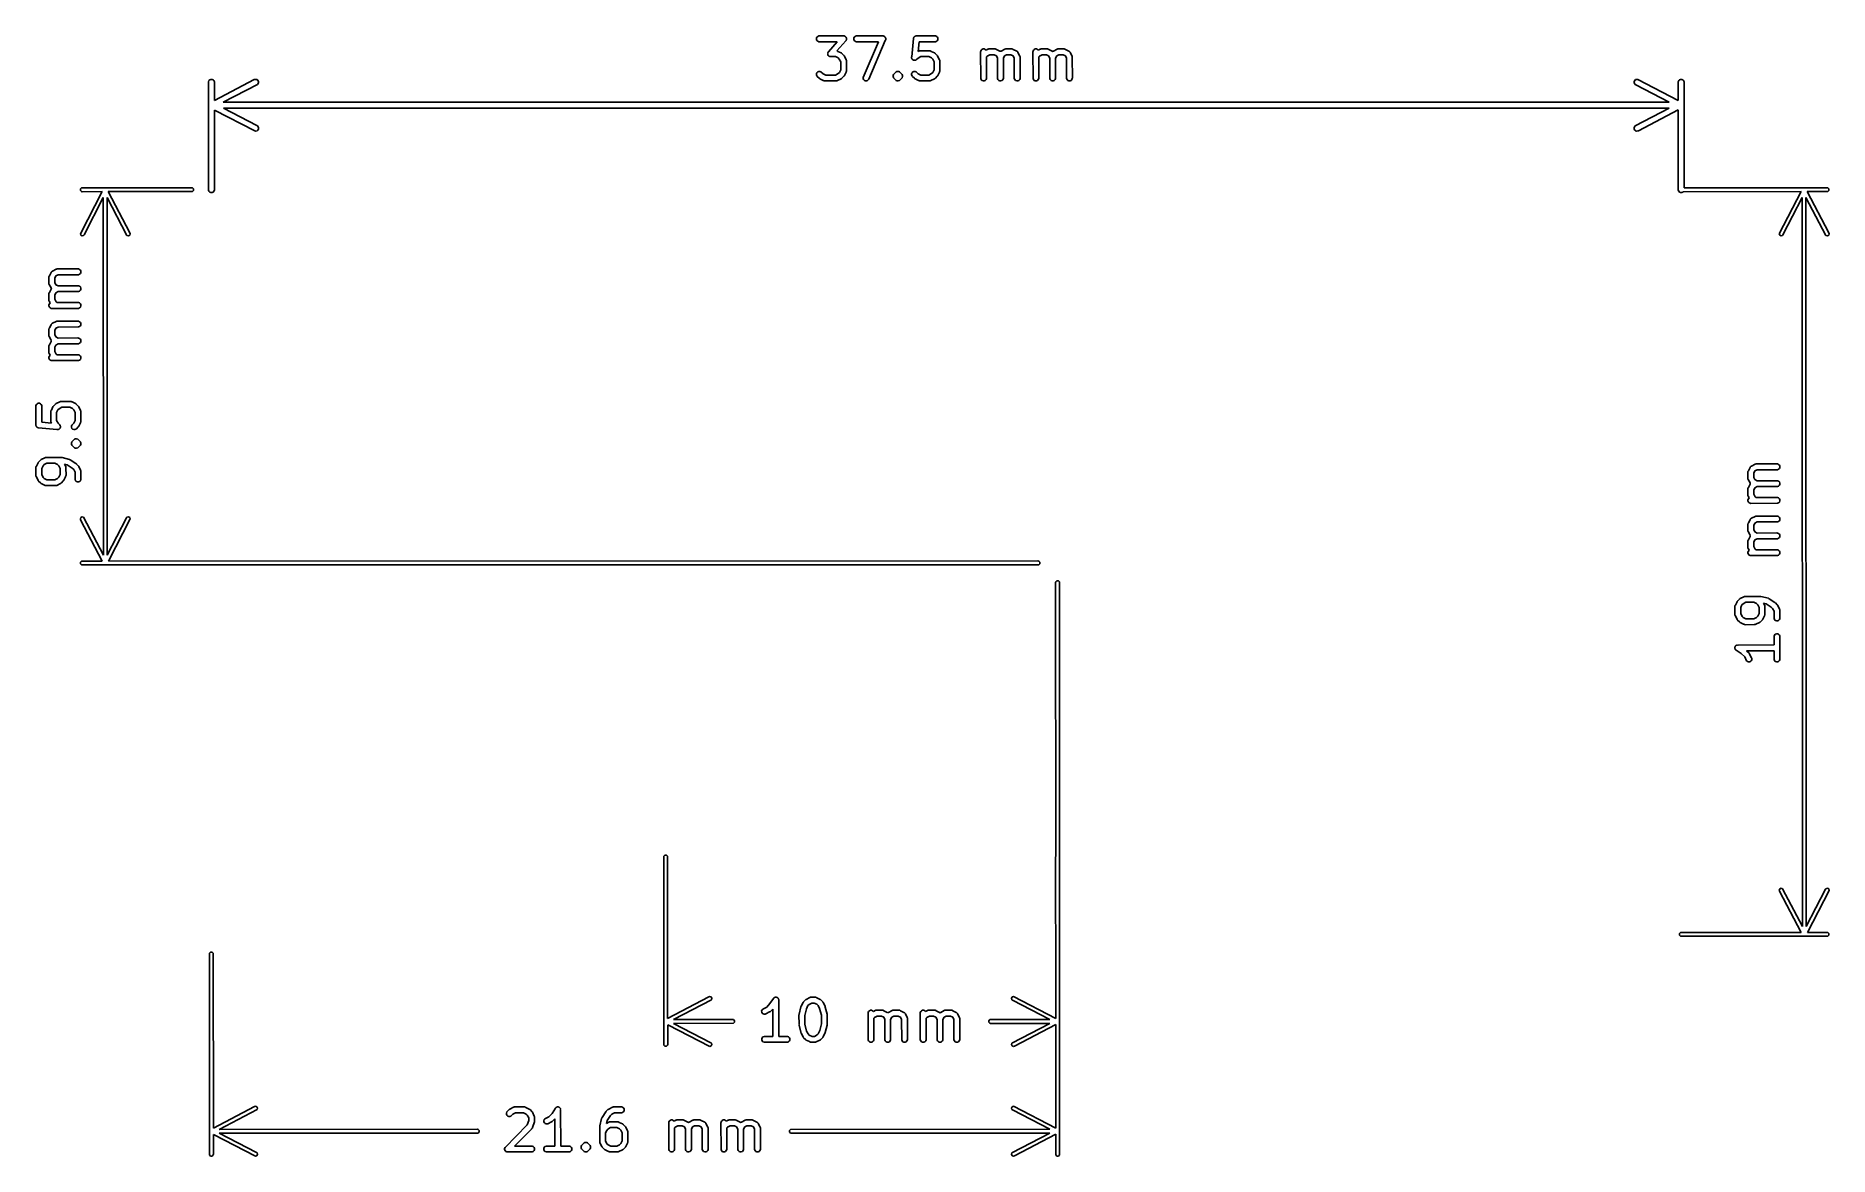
# Model space of a CAD drawing. Extents: x -1.03 to 0.78, y -0.6 to 0.53.
import ezdxf

# ---------------------------------------------------------------- set-up
doc = ezdxf.new("R2010")
doc.units = 0
doc.header["$MEASUREMENT"] = 0
doc.layers.add('BLACK', color=7, linetype='CONTINUOUS')

msp = doc.modelspace()

# ---------------------------------------------------------------- linework, layer by layer
at = {"layer": 'BLACK', "linetype": 'CONTINUOUS'}
for p, q in [((-0.2422, 0.5272), (-0.2418, 0.5283)), ((-0.2422, 0.526), (-0.2422, 0.5272)), ((-0.2418, 0.525), (-0.2422, 0.526)), ((-0.2418, 0.5283), (-0.2409, 0.5291)), ((-0.2409, 0.5242), (-0.2418, 0.525)), ((-0.2409, 0.5291), (-0.2399, 0.5295)), ((-0.2399, 0.5237), (-0.2409, 0.5242)), ((-0.2399, 0.5295), (-0.2149, 0.5296)), ((-0.2393, 0.5237), (-0.2399, 0.5237)), ((-0.2214, 0.5237), (-0.2393, 0.5237)), ((-0.2302, 0.5136), (-0.2214, 0.5237)), ((-0.2128, 0.5247), (-0.2217, 0.5145)), ((-0.2149, 0.5296), (-0.2146, 0.5295)), ((-0.2146, 0.5295), (-0.2145, 0.5296)), ((-0.2145, 0.5296), (-0.2145, 0.5295)), ((-0.2145, 0.5295), (-0.2143, 0.5295)), ((-0.2143, 0.5295), (-0.2139, 0.5293)), ((-0.2139, 0.5293), (-0.2134, 0.5292)), ((-0.2134, 0.5292), (-0.2134, 0.5291)), ((-0.2134, 0.5291), (-0.2133, 0.5291)), ((-0.2133, 0.5291), (-0.2129, 0.5287)), ((-0.2129, 0.5287), (-0.2126, 0.5284)), ((-0.2125, 0.525), (-0.2128, 0.5247)), ((-0.2126, 0.5284), (-0.2125, 0.5283)), ((-0.2125, 0.5283), (-0.2125, 0.5283)), ((-0.2125, 0.5283), (-0.2123, 0.5278)), ((-0.2124, 0.5251), (-0.2125, 0.525)), ((-0.2122, 0.5256), (-0.2124, 0.5252)), ((-0.2124, 0.5252), (-0.2124, 0.5251)), ((-0.2123, 0.5278), (-0.2121, 0.5274)), ((-0.212, 0.526), (-0.2122, 0.5256)), ((-0.2121, 0.5274), (-0.2121, 0.5273)), ((-0.2121, 0.5273), (-0.212, 0.5272)), ((-0.212, 0.5272), (-0.212, 0.5267)), ((-0.212, 0.5267), (-0.212, 0.5262)), ((-0.212, 0.5262), (-0.212, 0.5261)), ((-0.212, 0.5261), (-0.212, 0.526)), ((-0.2047, 0.5272), (-0.2043, 0.5283)), ((-0.2047, 0.526), (-0.2047, 0.5272)), ((-0.2043, 0.525), (-0.2047, 0.526)), ((-0.2043, 0.5283), (-0.2034, 0.5291)), ((-0.2034, 0.5242), (-0.2043, 0.525)), ((-0.2034, 0.5291), (-0.2024, 0.5295)), ((-0.2024, 0.5237), (-0.2034, 0.5242)), ((-0.2024, 0.5295), (-0.1756, 0.5296)), ((-0.2018, 0.5237), (-0.2024, 0.5237)), ((-0.18, 0.5237), (-0.2018, 0.5237)), ((-0.1953, 0.4879), (-0.18, 0.5237)), ((-0.1731, 0.525), (-0.1897, 0.4861)), ((-0.1756, 0.5296), (-0.175, 0.5295)), ((-0.175, 0.5295), (-0.175, 0.5295)), ((-0.175, 0.5295), (-0.1749, 0.5295)), ((-0.1749, 0.5295), (-0.1744, 0.5293)), ((-0.1744, 0.5293), (-0.1739, 0.5291)), ((-0.1739, 0.5291), (-0.1739, 0.5291)), ((-0.1739, 0.5291), (-0.1739, 0.5291)), ((-0.1739, 0.5291), (-0.1735, 0.5287)), ((-0.1735, 0.5287), (-0.1731, 0.5283)), ((-0.1731, 0.5283), (-0.1731, 0.5282)), ((-0.1731, 0.5282), (-0.1731, 0.5282)), ((-0.1731, 0.5282), (-0.1729, 0.5277)), ((-0.1729, 0.5254), (-0.1731, 0.525)), ((-0.1731, 0.525), (-0.1731, 0.525)), ((-0.1729, 0.5277), (-0.1727, 0.5272)), ((-0.1727, 0.526), (-0.1729, 0.5254)), ((-0.1727, 0.5272), (-0.1727, 0.5272)), ((-0.1727, 0.5272), (-0.1727, 0.5272)), ((-0.1727, 0.5272), (-0.1727, 0.5266)), ((-0.1727, 0.5266), (-0.1727, 0.526)), ((-0.1727, 0.526), (-0.1727, 0.526)), ((-0.1727, 0.526), (-0.1727, 0.526)), ((-0.1465, 0.5086), (-0.1447, 0.5269)), ((-0.1447, 0.5273), (-0.1446, 0.5275)), ((-0.1447, 0.5272), (-0.1447, 0.5273)), ((-0.1447, 0.5271), (-0.1447, 0.5272)), ((-0.1447, 0.5269), (-0.1447, 0.5271)), ((-0.1446, 0.5275), (-0.1444, 0.5279)), ((-0.1444, 0.5279), (-0.1443, 0.5283)), ((-0.1443, 0.5283), (-0.1442, 0.5284)), ((-0.1442, 0.5284), (-0.1441, 0.5285)), ((-0.1441, 0.5285), (-0.1438, 0.5288)), ((-0.1438, 0.5288), (-0.1434, 0.5291)), ((-0.1434, 0.5291), (-0.1433, 0.5291)), ((-0.1433, 0.5291), (-0.1432, 0.5292)), ((-0.1432, 0.5292), (-0.1428, 0.5294)), ((-0.1428, 0.5294), (-0.1424, 0.5295)), ((-0.1424, 0.5295), (-0.1422, 0.5295)), ((-0.1422, 0.5295), (-0.1421, 0.5296)), ((-0.1421, 0.5296), (-0.1417, 0.5295)), ((-0.1417, 0.5295), (-0.1231, 0.5296)), ((-0.1392, 0.5237), (-0.1401, 0.5139)), ((-0.1225, 0.5237), (-0.1392, 0.5237)), ((-0.1231, 0.5296), (-0.1225, 0.5295)), ((-0.1225, 0.5295), (-0.1214, 0.5291)), ((-0.1214, 0.5242), (-0.1225, 0.5237)), ((-0.1214, 0.5291), (-0.1206, 0.5283)), ((-0.1206, 0.525), (-0.1214, 0.5242)), ((-0.1206, 0.5283), (-0.1202, 0.5272)), ((-0.1202, 0.526), (-0.1206, 0.525)), ((-0.1202, 0.5272), (-0.1202, 0.526)), ((-0.231, 0.512), (-0.2309, 0.5121)), ((-0.2309, 0.5115), (-0.231, 0.512)), ((-0.2309, 0.5122), (-0.2308, 0.5126)), ((-0.2309, 0.5121), (-0.2309, 0.5122)), ((-0.2309, 0.5111), (-0.2309, 0.5115)), ((-0.2309, 0.511), (-0.2309, 0.5111)), ((-0.2309, 0.5109), (-0.2309, 0.511)), ((-0.2307, 0.5104), (-0.2309, 0.5109)), ((-0.2308, 0.5126), (-0.2306, 0.5131)), ((-0.2305, 0.51), (-0.2307, 0.5104)), ((-0.2306, 0.5131), (-0.2305, 0.5132)), ((-0.2305, 0.5133), (-0.2302, 0.5136)), ((-0.2305, 0.5132), (-0.2305, 0.5133)), ((-0.2304, 0.5099), (-0.2305, 0.51)), ((-0.2304, 0.5098), (-0.2304, 0.5099)), ((-0.23, 0.5095), (-0.2304, 0.5098)), ((-0.2297, 0.5092), (-0.23, 0.5095)), ((-0.2296, 0.5091), (-0.2297, 0.5092)), ((-0.2295, 0.5091), (-0.2296, 0.5091)), ((-0.2291, 0.5089), (-0.2295, 0.5091)), ((-0.2286, 0.5087), (-0.2291, 0.5089)), ((-0.2285, 0.5087), (-0.2286, 0.5087)), ((-0.2284, 0.5087), (-0.2285, 0.5087)), ((-0.228, 0.5087), (-0.2284, 0.5087)), ((-0.2284, 0.5087), (-0.2284, 0.5087)), ((-0.2232, 0.5087), (-0.228, 0.5087)), ((-0.2205, 0.5074), (-0.2232, 0.5087)), ((-0.2217, 0.5145), (-0.2216, 0.5145)), ((-0.2216, 0.5145), (-0.2211, 0.5142)), ((-0.2211, 0.5142), (-0.2208, 0.5141)), ((-0.2208, 0.5141), (-0.2207, 0.514)), ((-0.2207, 0.514), (-0.2174, 0.5124)), ((-0.2193, 0.5062), (-0.2205, 0.5074)), ((-0.2179, 0.5035), (-0.2193, 0.5062)), ((-0.2174, 0.5124), (-0.2171, 0.5122)), ((-0.2171, 0.5122), (-0.217, 0.5122)), ((-0.217, 0.5122), (-0.217, 0.5122)), ((-0.217, 0.5122), (-0.2169, 0.5121)), ((-0.2169, 0.5121), (-0.2166, 0.5118)), ((-0.2166, 0.5118), (-0.2147, 0.51)), ((-0.2147, 0.51), (-0.2145, 0.5097)), ((-0.2145, 0.5097), (-0.2145, 0.5097)), ((-0.2145, 0.5097), (-0.2144, 0.5096)), ((-0.2144, 0.5096), (-0.2143, 0.5095)), ((-0.2143, 0.5095), (-0.2142, 0.5092)), ((-0.2142, 0.5092), (-0.2123, 0.5054)), ((-0.2123, 0.5054), (-0.2121, 0.5049)), ((-0.2121, 0.5049), (-0.2121, 0.5048)), ((-0.2121, 0.5048), (-0.212, 0.5047)), ((-0.212, 0.5047), (-0.212, 0.5042)), ((-0.1466, 0.5085), (-0.1465, 0.5086)), ((-0.1466, 0.508), (-0.1466, 0.5085)), ((-0.1466, 0.5076), (-0.1466, 0.508)), ((-0.1466, 0.5075), (-0.1466, 0.5076)), ((-0.1466, 0.5073), (-0.1466, 0.5075)), ((-0.1464, 0.5069), (-0.1466, 0.5073)), ((-0.1463, 0.5065), (-0.1464, 0.5069)), ((-0.1462, 0.5064), (-0.1463, 0.5065)), ((-0.1461, 0.5062), (-0.1462, 0.5064)), ((-0.1458, 0.5059), (-0.1461, 0.5062)), ((-0.1456, 0.5056), (-0.1458, 0.5059)), ((-0.1454, 0.5055), (-0.1456, 0.5056)), ((-0.1453, 0.5054), (-0.1454, 0.5055)), ((-0.1449, 0.5053), (-0.1453, 0.5054)), ((-0.1445, 0.5051), (-0.1449, 0.5053)), ((-0.1444, 0.505), (-0.1445, 0.5051)), ((-0.1443, 0.505), (-0.1444, 0.505)), ((-0.1438, 0.505), (-0.1443, 0.505)), ((-0.1434, 0.5049), (-0.1438, 0.505)), ((-0.1433, 0.505), (-0.1434, 0.5049)), ((-0.1431, 0.505), (-0.1433, 0.505)), ((-0.1427, 0.5051), (-0.1431, 0.505)), ((-0.1423, 0.5053), (-0.1427, 0.5051)), ((-0.1422, 0.5054), (-0.1423, 0.5053)), ((-0.142, 0.5054), (-0.1422, 0.5054)), ((-0.1416, 0.5058), (-0.142, 0.5054)), ((-0.1402, 0.5073), (-0.1416, 0.5058)), ((-0.1374, 0.5087), (-0.1402, 0.5073)), ((-0.1401, 0.5139), (-0.1394, 0.5143)), ((-0.1394, 0.5143), (-0.1388, 0.5145)), ((-0.1388, 0.5145), (-0.1387, 0.5145)), ((-0.1387, 0.5145), (-0.1386, 0.5145)), ((-0.1386, 0.5145), (-0.1381, 0.5145)), ((-0.1381, 0.5145), (-0.1377, 0.5146)), ((-0.1377, 0.5146), (-0.1376, 0.5145)), ((-0.1376, 0.5145), (-0.1287, 0.5146)), ((-0.1295, 0.5087), (-0.1374, 0.5087)), ((-0.1268, 0.5074), (-0.1295, 0.5087)), ((-0.1287, 0.5146), (-0.1281, 0.5145)), ((-0.1281, 0.5145), (-0.128, 0.5145)), ((-0.128, 0.5145), (-0.1279, 0.5145)), ((-0.1279, 0.5145), (-0.1274, 0.5142)), ((-0.1274, 0.5142), (-0.127, 0.5141)), ((-0.127, 0.5141), (-0.127, 0.514)), ((-0.127, 0.514), (-0.1236, 0.5124)), ((-0.1255, 0.5062), (-0.1268, 0.5074)), ((-0.1241, 0.5035), (-0.1255, 0.5062)), ((-0.1236, 0.5124), (-0.1234, 0.5122)), ((-0.1234, 0.5122), (-0.1233, 0.5122)), ((-0.1233, 0.5122), (-0.1232, 0.5122)), ((-0.1232, 0.5122), (-0.1231, 0.5121)), ((-0.1231, 0.5121), (-0.1229, 0.5118)), ((-0.1229, 0.5118), (-0.121, 0.51)), ((-0.121, 0.51), (-0.1208, 0.5097)), ((-0.1208, 0.5097), (-0.1207, 0.5097)), ((-0.1207, 0.5097), (-0.1207, 0.5096)), ((-0.1207, 0.5096), (-0.1206, 0.5095)), ((-0.1206, 0.5095), (-0.1205, 0.5092)), ((-0.1205, 0.5092), (-0.1185, 0.5054)), ((-0.1185, 0.5054), (-0.1183, 0.5049)), ((-0.1183, 0.5049), (-0.1183, 0.5048)), ((-0.1183, 0.5048), (-0.1183, 0.5047)), ((-0.1183, 0.5047), (-0.1183, 0.5042)), ((-0.0773, 0.5135), (-0.0772, 0.5141)), ((-0.0772, 0.4867), (-0.0773, 0.5135)), ((-0.0772, 0.5141), (-0.0768, 0.5151)), ((-0.0768, 0.5151), (-0.076, 0.516)), ((-0.076, 0.516), (-0.0749, 0.5164)), ((-0.0749, 0.5164), (-0.0737, 0.5164)), ((-0.0737, 0.5164), (-0.0727, 0.516)), ((-0.0727, 0.516), (-0.0719, 0.5152)), ((-0.0719, 0.5152), (-0.07, 0.5161)), ((-0.0708, 0.5092), (-0.0714, 0.5085)), ((-0.0714, 0.5085), (-0.0714, 0.4873)), ((-0.0681, 0.5106), (-0.0708, 0.5092)), ((-0.07, 0.5161), (-0.0695, 0.5163)), ((-0.0695, 0.5163), (-0.0694, 0.5164)), ((-0.0694, 0.5164), (-0.0693, 0.5164)), ((-0.0693, 0.5164), (-0.0687, 0.5164)), ((-0.0687, 0.5164), (-0.0683, 0.5164)), ((-0.0683, 0.5164), (-0.0682, 0.5164)), ((-0.0682, 0.5164), (-0.0631, 0.5165)), ((-0.0638, 0.5106), (-0.0681, 0.5106)), ((-0.0615, 0.5095), (-0.0638, 0.5106)), ((-0.0631, 0.5165), (-0.0625, 0.5164)), ((-0.0625, 0.5164), (-0.0624, 0.5164)), ((-0.0624, 0.5164), (-0.0623, 0.5163)), ((-0.0623, 0.5163), (-0.0618, 0.5161)), ((-0.0618, 0.5161), (-0.0614, 0.516)), ((-0.0604, 0.5073), (-0.0615, 0.5095)), ((-0.0614, 0.516), (-0.0614, 0.5159)), ((-0.0614, 0.5159), (-0.058, 0.5143)), ((-0.0603, 0.4867), (-0.0604, 0.5073)), ((-0.058, 0.5143), (-0.0579, 0.5142)), ((-0.0579, 0.5142), (-0.0579, 0.5142)), ((-0.0579, 0.5142), (-0.0578, 0.5141)), ((-0.0578, 0.5141), (-0.0575, 0.514)), ((-0.0575, 0.514), (-0.0574, 0.5139)), ((-0.0574, 0.514), (-0.0572, 0.5141)), ((-0.0574, 0.5139), (-0.0574, 0.514)), ((-0.0572, 0.5141), (-0.057, 0.5142)), ((-0.057, 0.5142), (-0.0567, 0.5143)), ((-0.0567, 0.5143), (-0.0531, 0.5161)), ((-0.0534, 0.5094), (-0.0545, 0.5071)), ((-0.0545, 0.5071), (-0.0545, 0.4873)), ((-0.0512, 0.5106), (-0.0534, 0.5094)), ((-0.0531, 0.5161), (-0.0526, 0.5163)), ((-0.0526, 0.5163), (-0.0525, 0.5164)), ((-0.0525, 0.5164), (-0.0524, 0.5164)), ((-0.0524, 0.5164), (-0.0519, 0.5164)), ((-0.0519, 0.5164), (-0.0514, 0.5164)), ((-0.0514, 0.5164), (-0.0462, 0.5165)), ((-0.0514, 0.5164), (-0.0514, 0.5164)), ((-0.047, 0.5106), (-0.0512, 0.5106)), ((-0.0447, 0.5095), (-0.047, 0.5106)), ((-0.0462, 0.5165), (-0.0456, 0.5164)), ((-0.0456, 0.5164), (-0.0455, 0.5164)), ((-0.0455, 0.5164), (-0.0454, 0.5163)), ((-0.0454, 0.5163), (-0.0449, 0.5161)), ((-0.0449, 0.5161), (-0.0446, 0.516)), ((-0.0435, 0.5073), (-0.0447, 0.5095)), ((-0.0446, 0.516), (-0.0445, 0.5159)), ((-0.0445, 0.5159), (-0.0411, 0.5143)), ((-0.0435, 0.4867), (-0.0435, 0.5073)), ((-0.0411, 0.5143), (-0.041, 0.5142)), ((-0.041, 0.5142), (-0.041, 0.5142)), ((-0.041, 0.5142), (-0.0409, 0.5141)), ((-0.0409, 0.5141), (-0.0406, 0.514)), ((-0.0406, 0.514), (-0.0404, 0.5137)), ((-0.0404, 0.5137), (-0.0401, 0.5134)), ((-0.0401, 0.5134), (-0.04, 0.5132)), ((-0.04, 0.5132), (-0.0399, 0.5131)), ((-0.0399, 0.5131), (-0.0398, 0.5128)), ((-0.0398, 0.5128), (-0.0379, 0.5092)), ((-0.0379, 0.5092), (-0.0377, 0.5087)), ((-0.0377, 0.5087), (-0.0377, 0.5086)), ((-0.0377, 0.5086), (-0.0377, 0.5085)), ((-0.0377, 0.5085), (-0.0377, 0.508)), ((-0.0377, 0.508), (-0.0376, 0.5075)), ((-0.0376, 0.5075), (-0.0377, 0.5074)), ((-0.0377, 0.5074), (-0.0376, 0.4873)), ((-0.0248, 0.5135), (-0.0247, 0.5141)), ((-0.0247, 0.4867), (-0.0248, 0.5135)), ((-0.0247, 0.5141), (-0.0243, 0.5151)), ((-0.0243, 0.5151), (-0.0235, 0.516)), ((-0.0235, 0.516), (-0.0224, 0.5164)), ((-0.0224, 0.5164), (-0.0212, 0.5164)), ((-0.0212, 0.5164), (-0.0202, 0.516)), ((-0.0202, 0.516), (-0.0194, 0.5152)), ((-0.0194, 0.5152), (-0.0175, 0.5161)), ((-0.0183, 0.5092), (-0.0189, 0.5085)), ((-0.0189, 0.5085), (-0.0189, 0.4873)), ((-0.0156, 0.5106), (-0.0183, 0.5092)), ((-0.0175, 0.5161), (-0.017, 0.5163)), ((-0.017, 0.5163), (-0.0169, 0.5164)), ((-0.0169, 0.5164), (-0.0168, 0.5164)), ((-0.0168, 0.5164), (-0.0162, 0.5164)), ((-0.0162, 0.5164), (-0.0158, 0.5164)), ((-0.0158, 0.5164), (-0.0106, 0.5165)), ((-0.0158, 0.5164), (-0.0158, 0.5164)), ((-0.0113, 0.5106), (-0.0156, 0.5106)), ((-0.009, 0.5095), (-0.0113, 0.5106)), ((-0.0106, 0.5165), (-0.01, 0.5164)), ((-0.01, 0.5164), (-0.0099, 0.5164)), ((-0.0099, 0.5164), (-0.0098, 0.5163)), ((-0.0098, 0.5163), (-0.0093, 0.5161)), ((-0.0093, 0.5161), (-0.0089, 0.516)), ((-0.0079, 0.5073), (-0.009, 0.5095)), ((-0.0089, 0.516), (-0.0089, 0.5159)), ((-0.0089, 0.5159), (-0.0055, 0.5143)), ((-0.0078, 0.4867), (-0.0079, 0.5073)), ((-0.0055, 0.5143), (-0.0054, 0.5142)), ((-0.0054, 0.5142), (-0.0054, 0.5142)), ((-0.0054, 0.5142), (-0.0053, 0.5141)), ((-0.0053, 0.5141), (-0.005, 0.514)), ((-0.005, 0.514), (-0.0049, 0.5139)), ((-0.0049, 0.514), (-0.0047, 0.5141)), ((-0.0049, 0.5139), (-0.0049, 0.514)), ((-0.0047, 0.5141), (-0.0045, 0.5142)), ((-0.0045, 0.5142), (-0.0042, 0.5143)), ((-0.0042, 0.5143), (-0.0006, 0.5161)), ((-0.0009, 0.5094), (-0.002, 0.5071)), ((-0.002, 0.5071), (-0.002, 0.4873)), ((0.0013, 0.5106), (-0.0009, 0.5094)), ((-0.0006, 0.5161), (-0.0001, 0.5163)), ((-0.0001, 0.5163), (0, 0.5164)), ((0, 0.5164), (0.0001, 0.5164)), ((0.0001, 0.5164), (0.0006, 0.5164)), ((0.0006, 0.5164), (0.001, 0.5164)), ((0.001, 0.5164), (0.0011, 0.5164)), ((0.0011, 0.5164), (0.0063, 0.5165)), ((0.0055, 0.5106), (0.0013, 0.5106)), ((0.0078, 0.5095), (0.0055, 0.5106)), ((0.0063, 0.5165), (0.0069, 0.5164)), ((0.0069, 0.5164), (0.007, 0.5164)), ((0.007, 0.5164), (0.0071, 0.5163)), ((0.0071, 0.5163), (0.0076, 0.5161)), ((0.0076, 0.5161), (0.0079, 0.516)), ((0.009, 0.5073), (0.0078, 0.5095)), ((0.0079, 0.516), (0.008, 0.5159)), ((0.008, 0.5159), (0.0114, 0.5143)), ((0.009, 0.4867), (0.009, 0.5073)), ((0.0114, 0.5143), (0.0115, 0.5142)), ((0.0115, 0.5142), (0.0115, 0.5142)), ((0.0115, 0.5142), (0.0116, 0.5141)), ((0.0116, 0.5141), (0.0119, 0.514)), ((0.0119, 0.514), (0.0121, 0.5137)), ((0.0121, 0.5137), (0.0124, 0.5134)), ((0.0124, 0.5134), (0.0125, 0.5132)), ((0.0125, 0.5132), (0.0126, 0.5131)), ((0.0126, 0.5131), (0.0127, 0.5128)), ((0.0127, 0.5128), (0.0146, 0.5092)), ((0.0146, 0.5092), (0.0148, 0.5087)), ((0.0148, 0.5087), (0.0148, 0.5086)), ((0.0148, 0.5086), (0.0148, 0.5085)), ((0.0148, 0.5085), (0.0148, 0.508)), ((0.0148, 0.508), (0.0149, 0.5075)), ((0.0149, 0.5075), (0.0148, 0.5074)), ((0.0148, 0.5074), (0.0149, 0.4873)), ((-0.2422, 0.4916), (-0.2418, 0.4926)), ((-0.2422, 0.4904), (-0.2422, 0.4916)), ((-0.2418, 0.4894), (-0.2422, 0.4904)), ((-0.2418, 0.4926), (-0.2409, 0.4935)), ((-0.2414, 0.4889), (-0.2418, 0.4894)), ((-0.2395, 0.4871), (-0.2414, 0.4889)), ((-0.2409, 0.4935), (-0.2399, 0.4939)), ((-0.2399, 0.4939), (-0.2387, 0.4939)), ((-0.2392, 0.4868), (-0.2395, 0.4871)), ((-0.2391, 0.4867), (-0.2392, 0.4868)), ((-0.239, 0.4866), (-0.2391, 0.4867)), ((-0.2391, 0.4867), (-0.2391, 0.4867)), ((-0.2387, 0.4865), (-0.239, 0.4866)), ((-0.2387, 0.4939), (-0.2377, 0.4935)), ((-0.2354, 0.4848), (-0.2387, 0.4865)), ((-0.2377, 0.4935), (-0.2356, 0.4915)), ((-0.2356, 0.4915), (-0.2329, 0.4902)), ((-0.2329, 0.4902), (-0.223, 0.4902)), ((-0.223, 0.4902), (-0.2203, 0.4916)), ((-0.2174, 0.4865), (-0.2211, 0.4846)), ((-0.2203, 0.4916), (-0.2191, 0.4928)), ((-0.2191, 0.4928), (-0.2178, 0.4955)), ((-0.2178, 0.4955), (-0.2179, 0.5035)), ((-0.217, 0.4867), (-0.2174, 0.4865)), ((-0.2169, 0.4868), (-0.217, 0.4867)), ((-0.2168, 0.4869), (-0.2169, 0.4868)), ((-0.2169, 0.4868), (-0.2169, 0.4868)), ((-0.2166, 0.487), (-0.2168, 0.4869)), ((-0.2147, 0.489), (-0.2166, 0.487)), ((-0.2145, 0.4892), (-0.2147, 0.489)), ((-0.2144, 0.4893), (-0.2145, 0.4892)), ((-0.2143, 0.4894), (-0.2144, 0.4893)), ((-0.2142, 0.4897), (-0.2143, 0.4894)), ((-0.2143, 0.4894), (-0.2143, 0.4894)), ((-0.2125, 0.4931), (-0.2142, 0.4897)), ((-0.2123, 0.4935), (-0.2125, 0.4931)), ((-0.2125, 0.4931), (-0.2125, 0.4931)), ((-0.2121, 0.494), (-0.2123, 0.4935)), ((-0.212, 0.4942), (-0.2121, 0.4941)), ((-0.2121, 0.4941), (-0.2121, 0.494)), ((-0.212, 0.5042), (-0.212, 0.5038)), ((-0.212, 0.5038), (-0.212, 0.5037)), ((-0.212, 0.5037), (-0.212, 0.4948)), ((-0.212, 0.4948), (-0.212, 0.4942)), ((-0.1953, 0.4867), (-0.1953, 0.4879)), ((-0.1949, 0.4856), (-0.1953, 0.4867)), ((-0.1653, 0.4897), (-0.1649, 0.4908)), ((-0.1653, 0.4886), (-0.1653, 0.4897)), ((-0.165, 0.4878), (-0.1653, 0.4886)), ((-0.1649, 0.4875), (-0.165, 0.4878)), ((-0.1649, 0.4908), (-0.1626, 0.4931)), ((-0.1645, 0.487), (-0.1649, 0.4875)), ((-0.1622, 0.4848), (-0.1645, 0.487)), ((-0.1626, 0.4931), (-0.1622, 0.4935)), ((-0.1622, 0.4935), (-0.1616, 0.4937)), ((-0.1622, 0.4935), (-0.1622, 0.4935)), ((-0.1616, 0.4937), (-0.1611, 0.4939)), ((-0.1611, 0.4939), (-0.16, 0.4939)), ((-0.16, 0.4939), (-0.16, 0.4939)), ((-0.16, 0.4939), (-0.1595, 0.4937)), ((-0.1595, 0.4937), (-0.1589, 0.4935)), ((-0.1589, 0.4935), (-0.1589, 0.4935)), ((-0.1589, 0.4935), (-0.1566, 0.4912)), ((-0.1562, 0.4875), (-0.1585, 0.4852)), ((-0.1566, 0.4912), (-0.1562, 0.4908)), ((-0.1562, 0.4908), (-0.1558, 0.4897)), ((-0.1558, 0.4886), (-0.1562, 0.4875)), ((-0.1558, 0.4897), (-0.1558, 0.4897)), ((-0.1558, 0.4897), (-0.1558, 0.4886)), ((-0.1466, 0.4916), (-0.1461, 0.4926)), ((-0.1466, 0.4904), (-0.1466, 0.4916)), ((-0.1461, 0.4894), (-0.1466, 0.4904)), ((-0.1461, 0.4926), (-0.1453, 0.4935)), ((-0.1458, 0.4889), (-0.1461, 0.4894)), ((-0.1438, 0.4871), (-0.1458, 0.4889)), ((-0.1453, 0.4935), (-0.1443, 0.4939)), ((-0.1443, 0.4939), (-0.1431, 0.4939)), ((-0.1436, 0.4868), (-0.1438, 0.4871)), ((-0.1435, 0.4867), (-0.1436, 0.4868)), ((-0.1434, 0.4867), (-0.1435, 0.4867)), ((-0.1434, 0.4866), (-0.1434, 0.4867)), ((-0.1431, 0.4865), (-0.1434, 0.4866)), ((-0.1431, 0.4939), (-0.142, 0.4935)), ((-0.1397, 0.4848), (-0.1431, 0.4865)), ((-0.142, 0.4935), (-0.14, 0.4915)), ((-0.14, 0.4915), (-0.1373, 0.4902)), ((-0.1373, 0.4902), (-0.1293, 0.4902)), ((-0.1293, 0.4902), (-0.1266, 0.4916)), ((-0.1236, 0.4865), (-0.1274, 0.4846)), ((-0.1266, 0.4916), (-0.1254, 0.4928)), ((-0.1254, 0.4928), (-0.1241, 0.4955)), ((-0.1241, 0.4955), (-0.1241, 0.5035)), ((-0.1233, 0.4867), (-0.1236, 0.4865)), ((-0.1232, 0.4868), (-0.1233, 0.4867)), ((-0.1231, 0.4868), (-0.1232, 0.4868)), ((-0.1228, 0.487), (-0.1231, 0.4869)), ((-0.1231, 0.4869), (-0.1231, 0.4868)), ((-0.121, 0.489), (-0.1228, 0.487)), ((-0.1207, 0.4892), (-0.121, 0.489)), ((-0.1206, 0.4893), (-0.1207, 0.4892)), ((-0.1204, 0.4897), (-0.1206, 0.4894)), ((-0.1206, 0.4894), (-0.1206, 0.4894)), ((-0.1206, 0.4894), (-0.1206, 0.4893)), ((-0.1188, 0.4931), (-0.1204, 0.4897)), ((-0.1187, 0.4931), (-0.1188, 0.4931)), ((-0.1186, 0.4935), (-0.1187, 0.4931)), ((-0.1183, 0.494), (-0.1186, 0.4935)), ((-0.1183, 0.5042), (-0.1183, 0.5038)), ((-0.1183, 0.5038), (-0.1183, 0.5037)), ((-0.1183, 0.5037), (-0.1182, 0.4948)), ((-0.1182, 0.4948), (-0.1183, 0.4942)), ((-0.1183, 0.4942), (-0.1183, 0.4941)), ((-0.1183, 0.4941), (-0.1183, 0.494)), ((-0.0768, 0.4856), (-0.0772, 0.4867)), ((-0.0714, 0.4867), (-0.0719, 0.4856)), ((-0.0714, 0.4873), (-0.0714, 0.4867)), ((-0.0599, 0.4856), (-0.0603, 0.4867)), ((-0.0545, 0.4867), (-0.055, 0.4856)), ((-0.0545, 0.4873), (-0.0545, 0.4867)), ((-0.043, 0.4856), (-0.0435, 0.4867)), ((-0.0377, 0.4867), (-0.0381, 0.4856)), ((-0.0376, 0.4873), (-0.0377, 0.4867)), ((-0.0243, 0.4856), (-0.0247, 0.4867)), ((-0.0189, 0.4867), (-0.0194, 0.4856)), ((-0.0189, 0.4873), (-0.0189, 0.4867)), ((-0.0074, 0.4856), (-0.0078, 0.4867)), ((-0.0021, 0.4867), (-0.0025, 0.4856)), ((-0.002, 0.4873), (-0.0021, 0.4867)), ((0.0095, 0.4856), (0.009, 0.4867)), ((0.0148, 0.4867), (0.0144, 0.4856)), ((0.0149, 0.4873), (0.0148, 0.4867)), ((-0.853, 0.483), (-0.8529, 0.4835)), ((-0.8529, 0.3744), (-0.853, 0.483)), ((-0.8529, 0.4835), (-0.8525, 0.4846)), ((-0.8525, 0.4846), (-0.8516, 0.4854)), ((-0.8516, 0.4854), (-0.8506, 0.4859)), ((-0.8506, 0.4859), (-0.8494, 0.4859)), ((-0.8494, 0.4859), (-0.8484, 0.4854)), ((-0.8484, 0.4854), (-0.8475, 0.4846)), ((-0.8475, 0.4846), (-0.8471, 0.4835)), ((-0.8471, 0.4647), (-0.807, 0.4856)), ((-0.8471, 0.4835), (-0.8471, 0.4647)), ((-0.8038, 0.4807), (-0.8381, 0.4628)), ((-0.807, 0.4856), (-0.8065, 0.4858)), ((-0.8065, 0.4858), (-0.8053, 0.4859)), ((-0.8053, 0.4859), (-0.8042, 0.4856)), ((-0.8042, 0.4856), (-0.8033, 0.4848)), ((-0.8031, 0.4816), (-0.8038, 0.4807)), ((-0.8033, 0.4848), (-0.8028, 0.4838)), ((-0.8027, 0.4827), (-0.8031, 0.4816)), ((-0.8028, 0.4838), (-0.8027, 0.4827)), ((-0.2353, 0.4848), (-0.2354, 0.4848)), ((-0.235, 0.4847), (-0.2353, 0.4848)), ((-0.2345, 0.4844), (-0.235, 0.4847)), ((-0.2343, 0.4844), (-0.2345, 0.4844)), ((-0.2342, 0.4844), (-0.2343, 0.4844)), ((-0.2337, 0.4843), (-0.2342, 0.4844)), ((-0.2229, 0.4844), (-0.2337, 0.4843)), ((-0.2228, 0.4843), (-0.2229, 0.4844)), ((-0.2224, 0.4844), (-0.2228, 0.4843)), ((-0.2218, 0.4844), (-0.2224, 0.4844)), ((-0.2217, 0.4844), (-0.2218, 0.4844)), ((-0.2216, 0.4844), (-0.2217, 0.4844)), ((-0.2211, 0.4846), (-0.2216, 0.4844)), ((-0.1941, 0.4848), (-0.1949, 0.4856)), ((-0.193, 0.4844), (-0.1941, 0.4848)), ((-0.1919, 0.4844), (-0.193, 0.4844)), ((-0.1908, 0.4848), (-0.1919, 0.4844)), ((-0.19, 0.4856), (-0.1908, 0.4848)), ((-0.1897, 0.4861), (-0.19, 0.4856)), ((-0.1611, 0.4844), (-0.1622, 0.4848)), ((-0.16, 0.4844), (-0.1611, 0.4844)), ((-0.1611, 0.4844), (-0.1611, 0.4844)), ((-0.1589, 0.4848), (-0.16, 0.4844)), ((-0.16, 0.4844), (-0.16, 0.4844)), ((-0.1585, 0.4852), (-0.1589, 0.4848)), ((-0.1393, 0.4847), (-0.1397, 0.4848)), ((-0.1397, 0.4848), (-0.1397, 0.4848)), ((-0.1388, 0.4844), (-0.1393, 0.4847)), ((-0.1387, 0.4844), (-0.1388, 0.4844)), ((-0.1386, 0.4844), (-0.1387, 0.4844)), ((-0.1381, 0.4843), (-0.1386, 0.4844)), ((-0.1291, 0.4844), (-0.1381, 0.4843)), ((-0.1286, 0.4844), (-0.1291, 0.4843)), ((-0.1291, 0.4843), (-0.1291, 0.4844)), ((-0.1281, 0.4844), (-0.1286, 0.4844)), ((-0.128, 0.4844), (-0.1281, 0.4844)), ((-0.1279, 0.4844), (-0.128, 0.4844)), ((-0.1274, 0.4846), (-0.1279, 0.4844)), ((-0.076, 0.4848), (-0.0768, 0.4856)), ((-0.0749, 0.4844), (-0.076, 0.4848)), ((-0.0737, 0.4844), (-0.0749, 0.4844)), ((-0.0727, 0.4848), (-0.0737, 0.4844)), ((-0.0719, 0.4856), (-0.0727, 0.4848)), ((-0.0591, 0.4848), (-0.0599, 0.4856)), ((-0.058, 0.4844), (-0.0591, 0.4848)), ((-0.0569, 0.4844), (-0.058, 0.4844)), ((-0.0558, 0.4848), (-0.0569, 0.4844)), ((-0.055, 0.4856), (-0.0558, 0.4848)), ((-0.0422, 0.4848), (-0.043, 0.4856)), ((-0.0411, 0.4844), (-0.0422, 0.4848)), ((-0.04, 0.4844), (-0.0411, 0.4844)), ((-0.0389, 0.4848), (-0.04, 0.4844)), ((-0.0381, 0.4856), (-0.0389, 0.4848)), ((-0.0235, 0.4848), (-0.0243, 0.4856)), ((-0.0224, 0.4844), (-0.0235, 0.4848)), ((-0.0212, 0.4844), (-0.0224, 0.4844)), ((-0.0202, 0.4848), (-0.0212, 0.4844)), ((-0.0194, 0.4856), (-0.0202, 0.4848)), ((-0.0066, 0.4848), (-0.0074, 0.4856)), ((-0.0055, 0.4844), (-0.0066, 0.4848)), ((-0.0044, 0.4844), (-0.0055, 0.4844)), ((-0.0033, 0.4848), (-0.0044, 0.4844)), ((-0.0025, 0.4856), (-0.0033, 0.4848)), ((0.0103, 0.4848), (0.0095, 0.4856)), ((0.0113, 0.4844), (0.0103, 0.4848)), ((0.0125, 0.4844), (0.0113, 0.4844)), ((0.0136, 0.4848), (0.0125, 0.4844)), ((0.0144, 0.4856), (0.0136, 0.4848)), ((0.5791, 0.4827), (0.5792, 0.4838)), ((0.5794, 0.4816), (0.5791, 0.4827)), ((0.5792, 0.4838), (0.5797, 0.4848)), ((0.5802, 0.4807), (0.5794, 0.4816)), ((0.5797, 0.4848), (0.5806, 0.4856)), ((0.5807, 0.4804), (0.5802, 0.4807)), ((0.5806, 0.4856), (0.5817, 0.4859)), ((0.6144, 0.4628), (0.5807, 0.4804)), ((0.5817, 0.4859), (0.5829, 0.4858)), ((0.5829, 0.4858), (0.6234, 0.4647)), ((0.6234, 0.483), (0.6235, 0.4835)), ((0.6234, 0.4647), (0.6234, 0.483)), ((0.6235, 0.4835), (0.6239, 0.4846)), ((0.6239, 0.4846), (0.6247, 0.4854)), ((0.6247, 0.4854), (0.6258, 0.4859)), ((0.6258, 0.4859), (0.627, 0.4859)), ((0.627, 0.4859), (0.628, 0.4854)), ((0.628, 0.4854), (0.6288, 0.4846)), ((0.6288, 0.4846), (0.6293, 0.4835)), ((0.6293, 0.4835), (0.6293, 0.4603)), ((-0.8065, 0.434), (-0.8471, 0.455)), ((-0.8471, 0.455), (-0.847, 0.375)), ((-0.8381, 0.4628), (0.6144, 0.4628)), ((0.6144, 0.457), (-0.838, 0.4569)), ((-0.838, 0.4569), (-0.8043, 0.4394)), ((0.5802, 0.4391), (0.6144, 0.457)), ((0.6234, 0.4551), (0.5834, 0.4342)), ((0.6235, 0.3744), (0.6234, 0.4551)), ((0.6293, 0.4603), (0.6293, 0.4602)), ((0.6293, 0.4602), (0.6293, 0.4599)), ((0.6293, 0.4599), (0.6293, 0.4599)), ((0.6293, 0.4599), (0.6293, 0.4596)), ((0.6293, 0.4596), (0.6293, 0.4595)), ((0.6293, 0.4595), (0.6293, 0.3768)), ((-0.8053, 0.4339), (-0.8065, 0.434)), ((-0.8042, 0.4342), (-0.8053, 0.4339)), ((-0.8043, 0.4394), (-0.8038, 0.4391)), ((-0.8033, 0.435), (-0.8042, 0.4342)), ((-0.8038, 0.4391), (-0.8031, 0.4382)), ((-0.8028, 0.436), (-0.8033, 0.435)), ((-0.8031, 0.4382), (-0.8027, 0.4371)), ((-0.8027, 0.4371), (-0.8028, 0.436)), ((0.5791, 0.4371), (0.5794, 0.4382)), ((0.5792, 0.436), (0.5791, 0.4371)), ((0.5797, 0.435), (0.5792, 0.436)), ((0.5794, 0.4382), (0.5802, 0.4391)), ((0.5806, 0.4342), (0.5797, 0.435)), ((0.5817, 0.4339), (0.5806, 0.4342)), ((0.5829, 0.434), (0.5817, 0.4339)), ((0.5834, 0.4342), (0.5829, 0.434)), ((-0.9817, 0.3308), (-0.9599, 0.3731)), ((-0.9816, 0.3758), (-0.9805, 0.3768)), ((-0.9816, 0.3742), (-0.9816, 0.3758)), ((-0.9805, 0.3732), (-0.9816, 0.3742)), ((-0.9805, 0.3768), (-0.9571, 0.3769)), ((-0.9798, 0.373), (-0.9805, 0.3732)), ((-0.9599, 0.3731), (-0.9798, 0.373)), ((-0.9587, 0.3672), (-0.978, 0.3297)), ((-0.9585, 0.0077), (-0.9587, 0.3672)), ((-0.9571, 0.3769), (-0.9569, 0.377)), ((-0.9569, 0.377), (-0.9567, 0.3769)), ((-0.9567, 0.3769), (-0.9565, 0.377)), ((-0.9565, 0.377), (-0.9563, 0.3769)), ((-0.9563, 0.3769), (-0.8697, 0.377)), ((-0.9349, 0.3291), (-0.9549, 0.3673)), ((-0.9549, 0.3673), (-0.9547, 0.0078)), ((-0.8689, 0.3732), (-0.9536, 0.3731)), ((-0.9536, 0.3731), (-0.9319, 0.3316)), ((-0.8697, 0.377), (-0.8689, 0.3768)), ((-0.8689, 0.3768), (-0.8679, 0.3758)), ((-0.8679, 0.3742), (-0.8689, 0.3732)), ((-0.8679, 0.3758), (-0.8679, 0.3742)), ((-0.8525, 0.3734), (-0.8529, 0.3744)), ((-0.8516, 0.3725), (-0.8525, 0.3734)), ((-0.8506, 0.3721), (-0.8516, 0.3725)), ((-0.8494, 0.3721), (-0.8506, 0.3721)), ((-0.8484, 0.3725), (-0.8494, 0.3721)), ((-0.8475, 0.3734), (-0.8484, 0.3725)), ((-0.8471, 0.3744), (-0.8475, 0.3734)), ((-0.847, 0.375), (-0.8471, 0.3744)), ((0.6239, 0.3734), (0.6235, 0.3744)), ((0.6247, 0.3725), (0.6239, 0.3734)), ((0.6258, 0.3721), (0.6247, 0.3725)), ((0.627, 0.3721), (0.6258, 0.3721)), ((0.628, 0.3725), (0.627, 0.3721)), ((0.6285, 0.373), (0.628, 0.3725)), ((0.7468, 0.3732), (0.6285, 0.373)), ((0.6293, 0.3768), (0.7498, 0.3769)), ((0.725, 0.3308), (0.7468, 0.3732)), ((0.748, 0.3672), (0.7287, 0.3297)), ((0.7482, -0.3653), (0.748, 0.3672)), ((0.7498, 0.3769), (0.7498, 0.377)), ((0.7498, 0.377), (0.7499, 0.3769)), ((0.7499, 0.3769), (0.7501, 0.3769)), ((0.7501, 0.3769), (0.7502, 0.377)), ((0.7502, 0.377), (0.7502, 0.3769)), ((0.7502, 0.3769), (0.7731, 0.377)), ((0.7718, 0.3291), (0.7518, 0.3673)), ((0.7518, 0.3673), (0.752, -0.3653)), ((0.7738, 0.3732), (0.753, 0.3732)), ((0.753, 0.3732), (0.7748, 0.3316)), ((0.7731, 0.377), (0.7738, 0.3768)), ((0.7738, 0.3768), (0.7749, 0.3758)), ((0.7749, 0.3742), (0.7738, 0.3732)), ((0.7749, 0.3758), (0.7749, 0.3742)), ((-0.9813, 0.3294), (-0.9817, 0.3308)), ((-0.98, 0.3287), (-0.9813, 0.3294)), ((-0.9785, 0.3291), (-0.98, 0.3287)), ((-0.978, 0.3297), (-0.9785, 0.3291)), ((-0.9334, 0.3287), (-0.9349, 0.3291)), ((-0.9321, 0.3294), (-0.9334, 0.3287)), ((-0.9316, 0.3308), (-0.9321, 0.3294)), ((-0.9319, 0.3316), (-0.9316, 0.3308)), ((0.7254, 0.3294), (0.725, 0.3308)), ((0.7267, 0.3287), (0.7254, 0.3294)), ((0.7282, 0.3291), (0.7267, 0.3287)), ((0.7287, 0.3297), (0.7282, 0.3291)), ((0.7733, 0.3287), (0.7718, 0.3291)), ((0.7746, 0.3294), (0.7733, 0.3287)), ((0.775, 0.3308), (0.7746, 0.3294)), ((0.7748, 0.3316), (0.775, 0.3308)), ((-1.0129, 0.2882), (-1.0128, 0.2885)), ((-1.0128, 0.2885), (-1.0127, 0.2886)), ((-1.0127, 0.2886), (-1.0111, 0.2919)), ((-1.0111, 0.2919), (-1.011, 0.292)), ((-1.011, 0.2921), (-1.0108, 0.2924)), ((-1.011, 0.292), (-1.011, 0.2921)), ((-1.011, 0.2921), (-1.011, 0.2921)), ((-1.0108, 0.2924), (-1.0105, 0.2927)), ((-1.0105, 0.2927), (-1.0102, 0.2929)), ((-1.0102, 0.2929), (-1.01, 0.293)), ((-1.01, 0.293), (-1.0099, 0.2932)), ((-1.0099, 0.2932), (-1.0096, 0.2933)), ((-1.0096, 0.2933), (-1.006, 0.2951)), ((-1.0063, 0.2884), (-1.0074, 0.2861)), ((-1.0041, 0.2895), (-1.0063, 0.2884)), ((-1.006, 0.2951), (-1.0055, 0.2953)), ((-1.0055, 0.2953), (-1.0054, 0.2953)), ((-1.0054, 0.2953), (-1.0053, 0.2954)), ((-1.0053, 0.2954), (-1.0048, 0.2954)), ((-1.0048, 0.2954), (-1.0043, 0.2954)), ((-1.0043, 0.2954), (-1.0042, 0.2954)), ((-1.0042, 0.2954), (-0.9841, 0.2954)), ((-0.9835, 0.2896), (-1.0041, 0.2895)), ((-0.9841, 0.2954), (-0.9835, 0.2954)), ((-0.9835, 0.2954), (-0.9824, 0.2949)), ((-0.9824, 0.29), (-0.9835, 0.2896)), ((-0.9824, 0.2949), (-0.9816, 0.2941)), ((-0.9816, 0.2908), (-0.9824, 0.29)), ((-0.9816, 0.2941), (-0.9812, 0.2931)), ((-0.9812, 0.2919), (-0.9816, 0.2908)), ((-0.9812, 0.2931), (-0.9812, 0.2919)), ((-1.0133, 0.2869), (-1.0132, 0.2874)), ((-1.0132, 0.2817), (-1.0133, 0.2869)), ((-1.0133, 0.27), (-1.0132, 0.2706)), ((-1.0132, 0.2876), (-1.0129, 0.2882)), ((-1.0132, 0.2875), (-1.0132, 0.2876)), ((-1.0132, 0.2874), (-1.0132, 0.2875)), ((-1.0132, 0.2816), (-1.0132, 0.2817)), ((-1.0132, 0.2812), (-1.0132, 0.2816)), ((-1.0132, 0.2807), (-1.0132, 0.2812)), ((-1.0132, 0.2806), (-1.0132, 0.2807)), ((-1.0132, 0.2805), (-1.0132, 0.2806)), ((-1.013, 0.2799), (-1.0132, 0.2805)), ((-1.0132, 0.2708), (-1.0129, 0.2713)), ((-1.0132, 0.2707), (-1.0132, 0.2708)), ((-1.0132, 0.2706), (-1.0132, 0.2707)), ((-1.0111, 0.2763), (-1.013, 0.2799)), ((-1.0129, 0.2713), (-1.0128, 0.2716)), ((-1.0128, 0.2716), (-1.0127, 0.2717)), ((-1.0127, 0.2717), (-1.0111, 0.2751)), ((-1.011, 0.276), (-1.0111, 0.2763)), ((-1.0111, 0.2751), (-1.011, 0.2752)), ((-1.0109, 0.2759), (-1.011, 0.276)), ((-1.011, 0.2753), (-1.0108, 0.2755)), ((-1.011, 0.2752), (-1.011, 0.2753)), ((-1.011, 0.2752), (-1.011, 0.2752)), ((-1.0108, 0.2757), (-1.0109, 0.2759)), ((-1.0107, 0.2756), (-1.0108, 0.2757)), ((-1.0108, 0.2755), (-1.0107, 0.2756)), ((-1.0074, 0.2861), (-1.0074, 0.2819)), ((-1.0074, 0.2819), (-1.0062, 0.2796)), ((-1.0063, 0.2715), (-1.0074, 0.2692)), ((-1.0041, 0.2727), (-1.0063, 0.2715)), ((-1.0062, 0.2796), (-1.0039, 0.2785)), ((-0.9835, 0.2727), (-1.0041, 0.2727)), ((-1.0039, 0.2785), (-0.9841, 0.2786)), ((-0.9841, 0.2786), (-0.9835, 0.2785)), ((-0.9835, 0.2785), (-0.9824, 0.2781)), ((-0.9824, 0.2732), (-0.9835, 0.2727)), ((-0.9824, 0.2781), (-0.9816, 0.2773)), ((-0.9816, 0.274), (-0.9824, 0.2732)), ((-0.9816, 0.2773), (-0.9812, 0.2762)), ((-0.9812, 0.275), (-0.9816, 0.274)), ((-0.9812, 0.2762), (-0.9812, 0.275)), ((-1.0132, 0.2648), (-1.0133, 0.27)), ((-1.0132, 0.2647), (-1.0132, 0.2648)), ((-1.0132, 0.2643), (-1.0132, 0.2647)), ((-1.0132, 0.2638), (-1.0132, 0.2643)), ((-1.0132, 0.2637), (-1.0132, 0.2638)), ((-1.0132, 0.2636), (-1.0132, 0.2637)), ((-1.013, 0.263), (-1.0132, 0.2636)), ((-1.0132, 0.2593), (-1.0128, 0.2604)), ((-1.0132, 0.2582), (-1.0132, 0.2593)), ((-1.0128, 0.2571), (-1.0132, 0.2582)), ((-1.012, 0.2612), (-1.013, 0.263)), ((-1.0128, 0.2604), (-1.012, 0.2612)), ((-1.0119, 0.2563), (-1.0128, 0.2571)), ((-1.0109, 0.2558), (-1.0119, 0.2563)), ((-1.0103, 0.2558), (-1.0109, 0.2558)), ((-0.9835, 0.2558), (-1.0103, 0.2558)), ((-1.0074, 0.2692), (-1.0074, 0.265)), ((-1.0074, 0.265), (-1.006, 0.2623)), ((-1.006, 0.2623), (-1.0053, 0.2616)), ((-1.0053, 0.2616), (-0.9841, 0.2617)), ((-0.9841, 0.2617), (-0.9835, 0.2616)), ((-0.9835, 0.2616), (-0.9824, 0.2612)), ((-0.9824, 0.2563), (-0.9835, 0.2558)), ((-0.9824, 0.2612), (-0.9816, 0.2604)), ((-0.9816, 0.2571), (-0.9824, 0.2563)), ((-0.9816, 0.2604), (-0.9812, 0.2593)), ((-0.9812, 0.2582), (-0.9816, 0.2571)), ((-0.9812, 0.2593), (-0.9812, 0.2582)), ((-1.0133, 0.2344), (-1.0132, 0.2349)), ((-1.0132, 0.2292), (-1.0133, 0.2344)), ((-1.0132, 0.2351), (-1.0129, 0.2357)), ((-1.0132, 0.235), (-1.0132, 0.2351)), ((-1.0132, 0.2349), (-1.0132, 0.235)), ((-1.0129, 0.2357), (-1.0128, 0.236)), ((-1.0128, 0.236), (-1.0127, 0.2361)), ((-1.0127, 0.2361), (-1.0111, 0.2394)), ((-1.0111, 0.2394), (-1.011, 0.2395)), ((-1.011, 0.2396), (-1.0108, 0.2399)), ((-1.011, 0.2395), (-1.011, 0.2396)), ((-1.011, 0.2396), (-1.011, 0.2396)), ((-1.0108, 0.2399), (-1.0105, 0.2402)), ((-1.0105, 0.2402), (-1.0102, 0.2405)), ((-1.0102, 0.2405), (-1.01, 0.2406)), ((-1.01, 0.2406), (-1.0099, 0.2407)), ((-1.0099, 0.2407), (-1.0096, 0.2408)), ((-1.0096, 0.2408), (-1.006, 0.2426)), ((-1.0063, 0.2359), (-1.0074, 0.2336)), ((-1.0041, 0.237), (-1.0063, 0.2359)), ((-1.006, 0.2426), (-1.0055, 0.2428)), ((-1.0055, 0.2428), (-1.0054, 0.2428)), ((-1.0054, 0.2428), (-1.0053, 0.2429)), ((-1.0053, 0.2429), (-1.0048, 0.2429)), ((-1.0048, 0.2429), (-1.0043, 0.2429)), ((-1.0043, 0.2429), (-1.0042, 0.2429)), ((-1.0042, 0.2429), (-0.9841, 0.2429)), ((-0.9835, 0.2371), (-1.0041, 0.237)), ((-0.9841, 0.2429), (-0.9835, 0.2429)), ((-0.9835, 0.2429), (-0.9824, 0.2424)), ((-0.9824, 0.2375), (-0.9835, 0.2371)), ((-0.9824, 0.2424), (-0.9816, 0.2416)), ((-0.9816, 0.2384), (-0.9824, 0.2375)), ((-0.9816, 0.2416), (-0.9812, 0.2406)), ((-0.9812, 0.2394), (-0.9816, 0.2384)), ((-0.9812, 0.2406), (-0.9812, 0.2394)), ((-1.0133, 0.2175), (-1.0132, 0.2181)), ((-1.0132, 0.2123), (-1.0133, 0.2175)), ((-1.0132, 0.2291), (-1.0132, 0.2292)), ((-1.0132, 0.2287), (-1.0132, 0.2291)), ((-1.0132, 0.2282), (-1.0132, 0.2287)), ((-1.0132, 0.2281), (-1.0132, 0.2282)), ((-1.0132, 0.228), (-1.0132, 0.2281)), ((-1.013, 0.2274), (-1.0132, 0.228)), ((-1.0132, 0.2183), (-1.0129, 0.2188)), ((-1.0132, 0.2182), (-1.0132, 0.2183)), ((-1.0132, 0.2181), (-1.0132, 0.2182)), ((-1.0111, 0.2238), (-1.013, 0.2274)), ((-1.0129, 0.2188), (-1.0128, 0.2191)), ((-1.0128, 0.2191), (-1.0127, 0.2192)), ((-1.0127, 0.2192), (-1.0111, 0.2226)), ((-1.011, 0.2235), (-1.0111, 0.2238)), ((-1.0111, 0.2226), (-1.011, 0.2227)), ((-1.0109, 0.2234), (-1.011, 0.2235)), ((-1.011, 0.2228), (-1.0108, 0.2231)), ((-1.011, 0.2227), (-1.011, 0.2228)), ((-1.011, 0.2227), (-1.011, 0.2227)), ((-1.0108, 0.2232), (-1.0109, 0.2234)), ((-1.0107, 0.2231), (-1.0108, 0.2232)), ((-1.0108, 0.2231), (-1.0107, 0.2231)), ((-1.0074, 0.2336), (-1.0074, 0.2294)), ((-1.0074, 0.2294), (-1.0062, 0.2271)), ((-1.0063, 0.219), (-1.0074, 0.2167)), ((-1.0074, 0.2167), (-1.0074, 0.2125)), ((-1.0041, 0.2202), (-1.0063, 0.219)), ((-1.0062, 0.2271), (-1.0039, 0.226)), ((-0.9835, 0.2202), (-1.0041, 0.2202)), ((-1.0039, 0.226), (-0.9841, 0.2261)), ((-0.9841, 0.2261), (-0.9835, 0.226)), ((-0.9835, 0.226), (-0.9824, 0.2256)), ((-0.9824, 0.2207), (-0.9835, 0.2202)), ((-0.9824, 0.2256), (-0.9816, 0.2248)), ((-0.9816, 0.2215), (-0.9824, 0.2207)), ((-0.9816, 0.2248), (-0.9812, 0.2237)), ((-0.9812, 0.2225), (-0.9816, 0.2215)), ((-0.9812, 0.2237), (-0.9812, 0.2225)), ((-1.0132, 0.2122), (-1.0132, 0.2123)), ((-1.0132, 0.2118), (-1.0132, 0.2122)), ((-1.0132, 0.2113), (-1.0132, 0.2118)), ((-1.0132, 0.2112), (-1.0132, 0.2113)), ((-1.0132, 0.2111), (-1.0132, 0.2112)), ((-1.013, 0.2106), (-1.0132, 0.2111)), ((-1.0132, 0.2068), (-1.0128, 0.2079)), ((-1.0132, 0.2057), (-1.0132, 0.2068)), ((-1.0128, 0.2046), (-1.0132, 0.2057)), ((-1.012, 0.2087), (-1.013, 0.2106)), ((-1.0128, 0.2079), (-1.012, 0.2087)), ((-1.0119, 0.2038), (-1.0128, 0.2046)), ((-1.0109, 0.2034), (-1.0119, 0.2038)), ((-1.0103, 0.2033), (-1.0109, 0.2034)), ((-0.9835, 0.2034), (-1.0103, 0.2033)), ((-1.0074, 0.2125), (-1.006, 0.2098)), ((-1.006, 0.2098), (-1.0053, 0.2092)), ((-1.0053, 0.2092), (-0.9841, 0.2092)), ((-0.9841, 0.2092), (-0.9835, 0.2091)), ((-0.9835, 0.2091), (-0.9824, 0.2087)), ((-0.9824, 0.2038), (-0.9835, 0.2034)), ((-0.9824, 0.2087), (-0.9816, 0.2079)), ((-0.9816, 0.2046), (-0.9824, 0.2038)), ((-0.9816, 0.2079), (-0.9812, 0.2068)), ((-0.9812, 0.2057), (-0.9816, 0.2046)), ((-0.9812, 0.2068), (-0.9812, 0.2057)), ((-1.0023, 0.162), (-1.0017, 0.1622)), ((-1.0017, 0.1622), (-1.0016, 0.1622)), ((-1.0016, 0.1622), (-1.0015, 0.1623)), ((-1.0015, 0.1623), (-1.001, 0.1623)), ((-1.001, 0.1623), (-1.0006, 0.1623)), ((-1.0006, 0.1623), (-1.0005, 0.1623)), ((-1.0005, 0.1623), (-0.9916, 0.1623)), ((-0.9916, 0.1623), (-0.991, 0.1623)), ((-0.991, 0.1623), (-0.9909, 0.1622)), ((-0.9909, 0.1622), (-0.9908, 0.1622)), ((-0.9908, 0.1622), (-0.9903, 0.162)), ((-1.0264, 0.1575), (-1.0263, 0.1581)), ((-1.0263, 0.1389), (-1.0264, 0.1575)), ((-1.0263, 0.1581), (-1.0259, 0.1591)), ((-1.0259, 0.1591), (-1.0251, 0.16)), ((-1.0251, 0.16), (-1.024, 0.1604)), ((-1.024, 0.1604), (-1.0229, 0.1604)), ((-1.0229, 0.1604), (-1.0218, 0.16)), ((-1.0218, 0.16), (-1.021, 0.1591)), ((-1.021, 0.1591), (-1.0205, 0.1581)), ((-1.0205, 0.1581), (-1.0205, 0.1414)), ((-1.0114, 0.1519), (-1.0113, 0.1525)), ((-1.0113, 0.143), (-1.0114, 0.1519)), ((-1.0113, 0.1527), (-1.011, 0.1532)), ((-1.0113, 0.1526), (-1.0113, 0.1527)), ((-1.0113, 0.1525), (-1.0113, 0.1526)), ((-1.011, 0.1532), (-1.0109, 0.1535)), ((-1.0109, 0.1535), (-1.0108, 0.1536)), ((-1.0108, 0.1536), (-1.0092, 0.1569)), ((-1.0092, 0.1569), (-1.009, 0.1572)), ((-1.009, 0.1573), (-1.0089, 0.1574)), ((-1.009, 0.1572), (-1.009, 0.1573)), ((-1.009, 0.1573), (-1.009, 0.1573)), ((-1.0089, 0.1574), (-1.0086, 0.1577)), ((-1.0086, 0.1577), (-1.0068, 0.1596)), ((-1.0068, 0.1596), (-1.0065, 0.1598)), ((-1.0065, 0.1598), (-1.0064, 0.1599)), ((-1.0065, 0.1598), (-1.0065, 0.1598)), ((-1.0064, 0.1599), (-1.0063, 0.16)), ((-1.0063, 0.16), (-1.006, 0.1601)), ((-1.006, 0.1601), (-1.0023, 0.162)), ((-1.0042, 0.1538), (-1.0055, 0.1511)), ((-1.0055, 0.1511), (-1.0055, 0.1431)), ((-1.003, 0.155), (-1.0042, 0.1538)), ((-1.0003, 0.1564), (-1.003, 0.155)), ((-0.9923, 0.1565), (-1.0003, 0.1564)), ((-0.9896, 0.1552), (-0.9923, 0.1565)), ((-0.9903, 0.162), (-0.9899, 0.1618)), ((-0.9899, 0.1618), (-0.9899, 0.1618)), ((-0.9899, 0.1618), (-0.9865, 0.1601)), ((-0.9884, 0.154), (-0.9896, 0.1552)), ((-0.987, 0.1513), (-0.9884, 0.154)), ((-0.987, 0.1433), (-0.987, 0.1513)), ((-0.9865, 0.1601), (-0.9862, 0.16)), ((-0.9862, 0.16), (-0.9862, 0.16)), ((-0.9862, 0.16), (-0.9861, 0.1599)), ((-0.9861, 0.1599), (-0.986, 0.1598)), ((-0.986, 0.1598), (-0.9858, 0.1596)), ((-0.9858, 0.1596), (-0.9838, 0.1577)), ((-0.9838, 0.1577), (-0.9837, 0.1575)), ((-0.9837, 0.1575), (-0.9836, 0.1574)), ((-0.9836, 0.1574), (-0.9836, 0.1574)), ((-0.9836, 0.1574), (-0.9835, 0.1573)), ((-0.9835, 0.1573), (-0.9833, 0.1569)), ((-0.9833, 0.1569), (-0.9814, 0.1532)), ((-0.9814, 0.1532), (-0.9812, 0.1527)), ((-0.9812, 0.1527), (-0.9812, 0.1526)), ((-0.9812, 0.1526), (-0.9812, 0.1525)), ((-0.9812, 0.1525), (-0.9812, 0.1519)), ((-0.9812, 0.1519), (-0.9811, 0.1515)), ((-0.9811, 0.1515), (-0.9812, 0.1514)), ((-0.9812, 0.1514), (-0.9811, 0.1425)), ((-1.0264, 0.1385), (-1.0263, 0.1389)), ((-1.0263, 0.1383), (-1.0264, 0.1385)), ((-1.0263, 0.1382), (-1.0263, 0.1383)), ((-1.0262, 0.1378), (-1.0263, 0.1382)), ((-1.026, 0.1374), (-1.0262, 0.1378)), ((-1.0259, 0.1373), (-1.026, 0.1374)), ((-1.0259, 0.1371), (-1.0259, 0.1373)), ((-1.0256, 0.1368), (-1.0259, 0.1371)), ((-1.0253, 0.1365), (-1.0256, 0.1368)), ((-1.0252, 0.1364), (-1.0253, 0.1365)), ((-1.0251, 0.1363), (-1.0252, 0.1364)), ((-1.0247, 0.1361), (-1.0251, 0.1363)), ((-1.0243, 0.1359), (-1.0247, 0.1361)), ((-1.0241, 0.1359), (-1.0243, 0.1359)), ((-1.024, 0.1359), (-1.0241, 0.1359)), ((-1.0239, 0.1359), (-1.024, 0.1359)), ((-1.0237, 0.1358), (-1.0239, 0.1359)), ((-1.0054, 0.134), (-1.0237, 0.1358)), ((-1.0205, 0.1414), (-1.0107, 0.1404)), ((-1.0114, 0.1429), (-1.0113, 0.143)), ((-1.0113, 0.1424), (-1.0114, 0.1429)), ((-1.0113, 0.1419), (-1.0113, 0.1424)), ((-1.0113, 0.1418), (-1.0113, 0.1419)), ((-1.0113, 0.1417), (-1.0113, 0.1418)), ((-1.0111, 0.1412), (-1.0113, 0.1417)), ((-1.0107, 0.1404), (-1.0111, 0.1412)), ((-1.0055, 0.1431), (-1.0041, 0.1404)), ((-1.0053, 0.134), (-1.0054, 0.134)), ((-1.0048, 0.134), (-1.0053, 0.134)), ((-1.0044, 0.1339), (-1.0048, 0.134)), ((-1.0043, 0.134), (-1.0044, 0.1339)), ((-1.0041, 0.134), (-1.0043, 0.134)), ((-1.0041, 0.1404), (-1.0026, 0.139)), ((-1.0037, 0.1342), (-1.0041, 0.134)), ((-1.0033, 0.1343), (-1.0037, 0.1342)), ((-1.0032, 0.1344), (-1.0033, 0.1343)), ((-1.003, 0.1344), (-1.0032, 0.1344)), ((-1.0027, 0.1347), (-1.003, 0.1344)), ((-1.0024, 0.135), (-1.0027, 0.1347)), ((-1.0026, 0.139), (-1.0022, 0.1385)), ((-1.0023, 0.1351), (-1.0024, 0.135)), ((-1.0022, 0.1352), (-1.0023, 0.1351)), ((-1.0022, 0.1385), (-1.0022, 0.1384)), ((-1.0022, 0.1384), (-1.0021, 0.1383)), ((-1.0021, 0.1356), (-1.0022, 0.1352)), ((-1.0021, 0.1383), (-1.002, 0.1379)), ((-1.0019, 0.136), (-1.0021, 0.1356)), ((-1.002, 0.1379), (-1.0018, 0.1375)), ((-1.0018, 0.1362), (-1.0019, 0.136)), ((-1.0018, 0.1375), (-1.0018, 0.1373)), ((-1.0018, 0.1373), (-1.0017, 0.1372)), ((-1.0017, 0.1372), (-1.0018, 0.1367)), ((-1.0018, 0.1367), (-1.0018, 0.1363)), ((-1.0018, 0.1363), (-1.0018, 0.1362)), ((-0.9907, 0.1375), (-0.9903, 0.1385)), ((-0.9907, 0.1363), (-0.9907, 0.1375)), ((-0.9903, 0.1352), (-0.9907, 0.1363)), ((-0.9903, 0.1385), (-0.9883, 0.1406)), ((-0.9895, 0.1344), (-0.9903, 0.1352)), ((-0.9884, 0.134), (-0.9895, 0.1344)), ((-0.9872, 0.134), (-0.9884, 0.134)), ((-0.9883, 0.1406), (-0.987, 0.1433)), ((-0.9862, 0.1344), (-0.9872, 0.134)), ((-0.9857, 0.1348), (-0.9862, 0.1344)), ((-0.9839, 0.1367), (-0.9857, 0.1348)), ((-0.9836, 0.1369), (-0.9839, 0.1367)), ((-0.9835, 0.1371), (-0.9836, 0.1369)), ((-0.9833, 0.1374), (-0.9835, 0.1372)), ((-0.9835, 0.1372), (-0.9835, 0.1371)), ((-0.9835, 0.1371), (-0.9835, 0.1371)), ((-0.9817, 0.1408), (-0.9833, 0.1374)), ((-0.9816, 0.1409), (-0.9817, 0.1408)), ((-0.9815, 0.1412), (-0.9816, 0.1409)), ((-0.9812, 0.1417), (-0.9815, 0.1412)), ((-0.9811, 0.1425), (-0.9812, 0.1419)), ((-0.9812, 0.1419), (-0.9812, 0.1418)), ((-0.9812, 0.1418), (-0.9812, 0.1417)), ((-0.9907, 0.1206), (-0.9904, 0.1213)), ((-0.9907, 0.1194), (-0.9907, 0.1206)), ((-0.9903, 0.1184), (-0.9907, 0.1194)), ((-0.9904, 0.1213), (-0.9903, 0.1216)), ((-0.9903, 0.1216), (-0.988, 0.124)), ((-0.9903, 0.1216), (-0.9903, 0.1216)), ((-0.9899, 0.1179), (-0.9903, 0.1184)), ((-0.9903, 0.1184), (-0.9903, 0.1184)), ((-0.9876, 0.1157), (-0.9899, 0.1179)), ((-0.988, 0.124), (-0.9876, 0.1243)), ((-0.9876, 0.1243), (-0.9865, 0.1248)), ((-0.9865, 0.1152), (-0.9876, 0.1157)), ((-0.9865, 0.1248), (-0.9854, 0.1248)), ((-0.9854, 0.1152), (-0.9865, 0.1152)), ((-0.9854, 0.1248), (-0.9843, 0.1243)), ((-0.9843, 0.1157), (-0.9854, 0.1152)), ((-0.9843, 0.1243), (-0.9843, 0.1243)), ((-0.9843, 0.1243), (-0.982, 0.1221)), ((-0.9838, 0.116), (-0.9843, 0.1157)), ((-0.9816, 0.1184), (-0.9838, 0.116)), ((-0.982, 0.1221), (-0.9816, 0.1216)), ((-0.9816, 0.1216), (-0.9815, 0.1213)), ((-0.9812, 0.1194), (-0.9816, 0.1184)), ((-0.9815, 0.1213), (-0.9812, 0.1206)), ((-0.9812, 0.1206), (-0.9812, 0.1194)), ((-1.0264, 0.0956), (-1.0263, 0.0962)), ((-1.0263, 0.0886), (-1.0264, 0.0956)), ((-1.0263, 0.0964), (-1.026, 0.0969)), ((-1.0263, 0.0963), (-1.0263, 0.0964)), ((-1.0263, 0.0962), (-1.0263, 0.0963)), ((-1.026, 0.0969), (-1.0259, 0.0973)), ((-1.0259, 0.0973), (-1.0258, 0.0973)), ((-1.0258, 0.0973), (-1.0242, 0.1007)), ((-1.0242, 0.1007), (-1.024, 0.101)), ((-1.024, 0.1011), (-1.0239, 0.1012)), ((-1.024, 0.101), (-1.024, 0.1011)), ((-1.024, 0.101), (-1.024, 0.101)), ((-1.0239, 0.1012), (-1.0236, 0.1014)), ((-1.0236, 0.1014), (-1.0218, 0.1033)), ((-1.0218, 0.1033), (-1.0215, 0.1035)), ((-1.0215, 0.1035), (-1.0215, 0.1036)), ((-1.0215, 0.1036), (-1.0214, 0.1036)), ((-1.0214, 0.1036), (-1.0213, 0.1037)), ((-1.0213, 0.1037), (-1.021, 0.1039)), ((-1.021, 0.1039), (-1.0173, 0.1058)), ((-1.0192, 0.0976), (-1.0205, 0.0949)), ((-1.0205, 0.0949), (-1.0205, 0.0888)), ((-1.018, 0.0988), (-1.0192, 0.0976)), ((-1.0153, 0.1002), (-1.018, 0.0988)), ((-1.0173, 0.1058), (-1.0167, 0.106)), ((-1.0167, 0.106), (-1.0166, 0.106)), ((-1.0166, 0.106), (-1.0165, 0.106)), ((-1.0165, 0.106), (-1.016, 0.106)), ((-1.016, 0.106), (-1.0156, 0.1061)), ((-1.0156, 0.1061), (-1.0155, 0.106)), ((-1.0155, 0.106), (-1.0009, 0.1061)), ((-1.0073, 0.1002), (-1.0153, 0.1002)), ((-1.0046, 0.0989), (-1.0073, 0.1002)), ((-1.0034, 0.0977), (-1.0046, 0.0989)), ((-1.002, 0.095), (-1.0034, 0.0977)), ((-1.002, 0.0889), (-1.002, 0.095)), ((-1.0009, 0.1061), (-1.0008, 0.1061)), ((-1.0008, 0.1061), (-1.0008, 0.1061)), ((-1.0008, 0.1061), (-1.0007, 0.1061)), ((-1.0007, 0.1061), (-1.0004, 0.106)), ((-1.0004, 0.106), (-1.0001, 0.1059)), ((-1.0001, 0.1059), (-0.9927, 0.1041)), ((-0.9948, 0.0986), (-0.9976, 0.0993)), ((-0.9976, 0.0993), (-0.9964, 0.097)), ((-0.9964, 0.097), (-0.9962, 0.0964)), ((-0.9962, 0.0964), (-0.9962, 0.0963)), ((-0.9962, 0.0963), (-0.9962, 0.0962)), ((-0.9962, 0.0962), (-0.9962, 0.0957)), ((-0.9962, 0.0957), (-0.9961, 0.0953)), ((-0.9961, 0.0953), (-0.9962, 0.0952)), ((-0.9962, 0.0952), (-0.9961, 0.0881)), ((-0.9899, 0.0954), (-0.9948, 0.0986)), ((-0.9927, 0.1041), (-0.9924, 0.104)), ((-0.9924, 0.104), (-0.9923, 0.104)), ((-0.9923, 0.104), (-0.9923, 0.104)), ((-0.9923, 0.104), (-0.9922, 0.1039)), ((-0.9922, 0.1039), (-0.9918, 0.1037)), ((-0.9918, 0.1037), (-0.9862, 0.1)), ((-0.9884, 0.094), (-0.9899, 0.0954)), ((-0.987, 0.0913), (-0.9884, 0.094)), ((-0.987, 0.0838), (-0.987, 0.0913)), ((-0.9862, 0.1), (-0.9862, 0.1)), ((-0.9862, 0.1), (-0.9862, 0.1)), ((-0.9862, 0.1), (-0.9862, 0.1)), ((-0.9862, 0.1), (-0.9857, 0.0996)), ((-0.9857, 0.0996), (-0.9856, 0.0994)), ((-0.9856, 0.0994), (-0.9838, 0.0977)), ((-0.9838, 0.0977), (-0.9837, 0.0975)), ((-0.9837, 0.0975), (-0.9836, 0.0974)), ((-0.9836, 0.0974), (-0.9836, 0.0974)), ((-0.9836, 0.0974), (-0.9835, 0.0973)), ((-0.9835, 0.0973), (-0.9833, 0.0969)), ((-0.9833, 0.0969), (-0.9814, 0.0932)), ((-0.9814, 0.0932), (-0.9812, 0.0927)), ((-0.9812, 0.0927), (-0.9812, 0.0926)), ((-0.9812, 0.0926), (-0.9812, 0.0925)), ((-0.9812, 0.0925), (-0.9812, 0.0919)), ((-0.9812, 0.0919), (-0.9811, 0.0915)), ((-0.9811, 0.0915), (-0.9812, 0.0914)), ((-0.9812, 0.0914), (-0.9811, 0.0844)), ((0.6934, 0.091), (0.6935, 0.0915)), ((0.6935, 0.0858), (0.6934, 0.091)), ((0.6935, 0.0918), (0.6938, 0.0923)), ((0.6935, 0.0916), (0.6935, 0.0918)), ((0.6935, 0.0915), (0.6935, 0.0916)), ((0.6938, 0.0923), (0.6939, 0.0926)), ((0.6939, 0.0926), (0.694, 0.0927)), ((0.694, 0.0927), (0.6956, 0.096)), ((0.6956, 0.096), (0.6957, 0.0961)), ((0.6957, 0.0962), (0.6959, 0.0965)), ((0.6957, 0.0961), (0.6957, 0.0962)), ((0.6957, 0.0962), (0.6957, 0.0962)), ((0.6959, 0.0965), (0.6962, 0.0968)), ((0.6962, 0.0968), (0.6964, 0.0971)), ((0.6964, 0.0971), (0.6966, 0.0972)), ((0.6966, 0.0972), (0.6968, 0.0973)), ((0.6968, 0.0973), (0.6971, 0.0974)), ((0.6971, 0.0974), (0.7007, 0.0992)), ((0.7004, 0.0925), (0.6993, 0.0902)), ((0.6993, 0.0902), (0.6993, 0.086)), ((0.7026, 0.0936), (0.7004, 0.0925)), ((0.7007, 0.0992), (0.7012, 0.0994)), ((0.7012, 0.0994), (0.7013, 0.0995)), ((0.7013, 0.0995), (0.7014, 0.0995)), ((0.7014, 0.0995), (0.7019, 0.0995)), ((0.7019, 0.0995), (0.7024, 0.0995)), ((0.7024, 0.0995), (0.7025, 0.0995)), ((0.7025, 0.0995), (0.7226, 0.0996)), ((0.7232, 0.0937), (0.7026, 0.0936)), ((0.7226, 0.0996), (0.7232, 0.0995)), ((0.7232, 0.0995), (0.7243, 0.0991)), ((0.7243, 0.0941), (0.7232, 0.0937)), ((0.7243, 0.0991), (0.7251, 0.0982)), ((0.7251, 0.095), (0.7243, 0.0941)), ((0.7251, 0.0982), (0.7255, 0.0972)), ((0.7255, 0.096), (0.7251, 0.095)), ((0.7255, 0.0972), (0.7255, 0.096)), ((-1.0264, 0.0885), (-1.0263, 0.0886)), ((-1.0263, 0.0881), (-1.0264, 0.0885)), ((-1.0263, 0.0876), (-1.0263, 0.0881)), ((-1.0263, 0.0875), (-1.0263, 0.0876)), ((-1.0263, 0.0874), (-1.0263, 0.0875)), ((-1.0261, 0.0868), (-1.0263, 0.0874)), ((-1.0242, 0.0831), (-1.0261, 0.0868)), ((-1.024, 0.0827), (-1.0242, 0.0831)), ((-1.0239, 0.0826), (-1.024, 0.0827)), ((-1.0238, 0.0825), (-1.0239, 0.0826)), ((-1.0239, 0.0826), (-1.0239, 0.0826)), ((-1.0236, 0.0823), (-1.0238, 0.0825)), ((-1.0217, 0.0804), (-1.0236, 0.0823)), ((-1.0215, 0.0802), (-1.0217, 0.0804)), ((-1.0214, 0.0801), (-1.0215, 0.0802)), ((-1.0213, 0.0801), (-1.0214, 0.0801)), ((-1.0213, 0.08), (-1.0213, 0.0801)), ((-1.021, 0.0799), (-1.0213, 0.08)), ((-1.0176, 0.0782), (-1.021, 0.0799)), ((-1.0205, 0.0888), (-1.0191, 0.086)), ((-1.0191, 0.086), (-1.0179, 0.0849)), ((-1.0179, 0.0849), (-1.0152, 0.0835)), ((-1.0172, 0.078), (-1.0176, 0.0782)), ((-1.0176, 0.0782), (-1.0176, 0.0782)), ((-1.0167, 0.0778), (-1.0172, 0.078)), ((-1.0166, 0.0778), (-1.0167, 0.0778)), ((-1.0165, 0.0777), (-1.0166, 0.0778)), ((-1.0159, 0.0777), (-1.0165, 0.0777)), ((-1.007, 0.0777), (-1.0159, 0.0777)), ((-1.0152, 0.0835), (-1.0072, 0.0836)), ((-1.0072, 0.0836), (-1.0045, 0.085)), ((-1.0069, 0.0777), (-1.007, 0.0777)), ((-1.0065, 0.0777), (-1.0069, 0.0777)), ((-1.006, 0.0777), (-1.0065, 0.0777)), ((-1.0059, 0.0778), (-1.006, 0.0777)), ((-1.0058, 0.0778), (-1.0059, 0.0778)), ((-1.0052, 0.078), (-1.0058, 0.0778)), ((-1.0015, 0.0799), (-1.0052, 0.078)), ((-1.0045, 0.085), (-1.0033, 0.0862)), ((-1.0033, 0.0862), (-1.002, 0.0889)), ((-1.0012, 0.0801), (-1.0015, 0.0799)), ((-1.0011, 0.0802), (-1.0012, 0.0801)), ((-1.001, 0.0802), (-1.0011, 0.0802)), ((-1.0009, 0.0802), (-1.001, 0.0802)), ((-1.0007, 0.0804), (-1.0009, 0.0802)), ((-0.9989, 0.0824), (-1.0007, 0.0804)), ((-0.9986, 0.0826), (-0.9989, 0.0824)), ((-0.9985, 0.0827), (-0.9986, 0.0826)), ((-0.9983, 0.0831), (-0.9985, 0.0828)), ((-0.9985, 0.0828), (-0.9985, 0.0827)), ((-0.9985, 0.0827), (-0.9985, 0.0827)), ((-0.9967, 0.0864), (-0.9983, 0.0831)), ((-0.9966, 0.0865), (-0.9967, 0.0864)), ((-0.9965, 0.0868), (-0.9966, 0.0865)), ((-0.9962, 0.0874), (-0.9965, 0.0868)), ((-0.9961, 0.0881), (-0.9962, 0.0876)), ((-0.9962, 0.0876), (-0.9962, 0.0875)), ((-0.9962, 0.0875), (-0.9962, 0.0874)), ((-0.9865, 0.0827), (-0.987, 0.0838)), ((-0.9857, 0.0819), (-0.9865, 0.0827)), ((-0.9846, 0.0815), (-0.9857, 0.0819)), ((-0.9835, 0.0815), (-0.9846, 0.0815)), ((-0.9824, 0.0819), (-0.9835, 0.0815)), ((-0.9816, 0.0827), (-0.9824, 0.0819)), ((-0.9812, 0.0838), (-0.9816, 0.0827)), ((-0.9811, 0.0844), (-0.9812, 0.0838)), ((0.6934, 0.0741), (0.6935, 0.0747)), ((0.6935, 0.0689), (0.6934, 0.0741)), ((0.6935, 0.0857), (0.6935, 0.0858)), ((0.6935, 0.0853), (0.6935, 0.0857)), ((0.6935, 0.0848), (0.6935, 0.0853)), ((0.6935, 0.0847), (0.6935, 0.0848)), ((0.6935, 0.0846), (0.6935, 0.0847)), ((0.6937, 0.084), (0.6935, 0.0846)), ((0.6935, 0.0749), (0.6938, 0.0754)), ((0.6935, 0.0748), (0.6935, 0.0749)), ((0.6935, 0.0747), (0.6935, 0.0748)), ((0.6956, 0.0804), (0.6937, 0.084)), ((0.6938, 0.0754), (0.6939, 0.0757)), ((0.6939, 0.0757), (0.694, 0.0758)), ((0.694, 0.0758), (0.6956, 0.0792)), ((0.6957, 0.0801), (0.6956, 0.0804)), ((0.6956, 0.0792), (0.6957, 0.0793)), ((0.6958, 0.08), (0.6957, 0.0801)), ((0.6957, 0.0794), (0.6959, 0.0797)), ((0.6957, 0.0793), (0.6957, 0.0794)), ((0.6957, 0.0793), (0.6957, 0.0793)), ((0.6959, 0.0798), (0.6958, 0.08)), ((0.696, 0.0797), (0.6959, 0.0798)), ((0.6959, 0.0797), (0.696, 0.0797)), ((0.6993, 0.086), (0.7005, 0.0838)), ((0.7004, 0.0756), (0.6993, 0.0733)), ((0.6993, 0.0733), (0.6993, 0.0691)), ((0.7026, 0.0768), (0.7004, 0.0756)), ((0.7005, 0.0838), (0.7028, 0.0826)), ((0.7232, 0.0768), (0.7026, 0.0768)), ((0.7028, 0.0826), (0.7226, 0.0827)), ((0.7226, 0.0827), (0.7232, 0.0826)), ((0.7232, 0.0826), (0.7243, 0.0822)), ((0.7243, 0.0773), (0.7232, 0.0768)), ((0.7243, 0.0822), (0.7251, 0.0814)), ((0.7251, 0.0781), (0.7243, 0.0773)), ((0.7251, 0.0814), (0.7255, 0.0803)), ((0.7255, 0.0791), (0.7251, 0.0781)), ((0.7255, 0.0803), (0.7255, 0.0791)), ((0.6935, 0.0688), (0.6935, 0.0689)), ((0.6935, 0.0684), (0.6935, 0.0688)), ((0.6935, 0.0679), (0.6935, 0.0684)), ((0.6935, 0.0678), (0.6935, 0.0679)), ((0.6935, 0.0677), (0.6935, 0.0678)), ((0.6937, 0.0672), (0.6935, 0.0677)), ((0.6935, 0.0634), (0.6939, 0.0645)), ((0.6935, 0.0623), (0.6935, 0.0634)), ((0.6939, 0.0612), (0.6935, 0.0623)), ((0.6947, 0.0653), (0.6937, 0.0672)), ((0.6939, 0.0645), (0.6947, 0.0653)), ((0.6947, 0.0604), (0.6939, 0.0612)), ((0.6958, 0.06), (0.6947, 0.0604)), ((0.6964, 0.0599), (0.6958, 0.06)), ((0.7232, 0.06), (0.6964, 0.0599)), ((0.6993, 0.0691), (0.7007, 0.0664)), ((0.7007, 0.0664), (0.7014, 0.0658)), ((0.7014, 0.0658), (0.7226, 0.0658)), ((0.7226, 0.0658), (0.7232, 0.0657)), ((0.7232, 0.0657), (0.7243, 0.0653)), ((0.7243, 0.0604), (0.7232, 0.06)), ((0.7243, 0.0653), (0.7251, 0.0645)), ((0.7251, 0.0612), (0.7243, 0.0604)), ((0.7251, 0.0645), (0.7255, 0.0634)), ((0.7255, 0.0623), (0.7251, 0.0612)), ((0.7255, 0.0634), (0.7255, 0.0623)), ((-0.9817, 0.0442), (-0.9813, 0.0456)), ((-0.9815, 0.0434), (-0.9817, 0.0442)), ((-0.9597, 0.0018), (-0.9815, 0.0434)), ((-0.9813, 0.0456), (-0.98, 0.0463)), ((-0.98, 0.0463), (-0.9785, 0.0459)), ((-0.9785, 0.0459), (-0.9585, 0.0077)), ((-0.9547, 0.0078), (-0.9354, 0.0453)), ((-0.9316, 0.0442), (-0.9535, 0.0018)), ((-0.9354, 0.0453), (-0.9349, 0.0459)), ((-0.9349, 0.0459), (-0.9334, 0.0463)), ((-0.9334, 0.0463), (-0.9321, 0.0456)), ((-0.9321, 0.0456), (-0.9316, 0.0442)), ((0.6934, 0.0385), (0.6935, 0.0391)), ((0.6935, 0.0333), (0.6934, 0.0385)), ((0.6935, 0.0393), (0.6938, 0.0398)), ((0.6935, 0.0392), (0.6935, 0.0393)), ((0.6935, 0.0391), (0.6935, 0.0392)), ((0.6938, 0.0398), (0.6939, 0.0401)), ((0.6939, 0.0401), (0.694, 0.0402)), ((0.694, 0.0402), (0.6956, 0.0435)), ((0.6956, 0.0435), (0.6957, 0.0436)), ((0.6957, 0.0437), (0.6959, 0.044)), ((0.6957, 0.0436), (0.6957, 0.0437)), ((0.6957, 0.0437), (0.6957, 0.0437)), ((0.6959, 0.044), (0.6962, 0.0443)), ((0.6962, 0.0443), (0.6964, 0.0446)), ((0.6964, 0.0446), (0.6966, 0.0447)), ((0.6966, 0.0447), (0.6968, 0.0448)), ((0.6968, 0.0448), (0.6971, 0.0449)), ((0.6971, 0.0449), (0.7007, 0.0467)), ((0.7004, 0.04), (0.6993, 0.0377)), ((0.6993, 0.0377), (0.6993, 0.0335)), ((0.7026, 0.0412), (0.7004, 0.04)), ((0.7007, 0.0467), (0.7012, 0.047)), ((0.7012, 0.047), (0.7013, 0.047)), ((0.7013, 0.047), (0.7014, 0.047)), ((0.7014, 0.047), (0.7019, 0.047)), ((0.7019, 0.047), (0.7024, 0.047)), ((0.7024, 0.047), (0.7025, 0.047)), ((0.7025, 0.047), (0.7226, 0.0471)), ((0.7232, 0.0412), (0.7026, 0.0412)), ((0.7226, 0.0471), (0.7232, 0.047)), ((0.7232, 0.047), (0.7243, 0.0466)), ((0.7243, 0.0416), (0.7232, 0.0412)), ((0.7243, 0.0466), (0.7251, 0.0457)), ((0.7251, 0.0425), (0.7243, 0.0416)), ((0.7251, 0.0457), (0.7255, 0.0447)), ((0.7255, 0.0435), (0.7251, 0.0425)), ((0.7255, 0.0447), (0.7255, 0.0435)), ((0.6934, 0.0216), (0.6935, 0.0222)), ((0.6935, 0.0164), (0.6934, 0.0216)), ((0.6935, 0.0332), (0.6935, 0.0333)), ((0.6935, 0.0328), (0.6935, 0.0332)), ((0.6935, 0.0323), (0.6935, 0.0328)), ((0.6935, 0.0322), (0.6935, 0.0323)), ((0.6935, 0.0321), (0.6935, 0.0322)), ((0.6937, 0.0315), (0.6935, 0.0321)), ((0.6935, 0.0224), (0.6938, 0.0229)), ((0.6935, 0.0223), (0.6935, 0.0224)), ((0.6935, 0.0222), (0.6935, 0.0223)), ((0.6956, 0.0279), (0.6937, 0.0315)), ((0.6938, 0.0229), (0.6939, 0.0232)), ((0.6939, 0.0232), (0.694, 0.0233)), ((0.694, 0.0233), (0.6956, 0.0267)), ((0.6957, 0.0276), (0.6956, 0.0279)), ((0.6956, 0.0267), (0.6957, 0.0268)), ((0.6958, 0.0275), (0.6957, 0.0276)), ((0.6957, 0.0269), (0.6959, 0.0272)), ((0.6957, 0.0268), (0.6957, 0.0269)), ((0.6957, 0.0268), (0.6957, 0.0268)), ((0.6959, 0.0273), (0.6958, 0.0275)), ((0.696, 0.0272), (0.6959, 0.0273)), ((0.6959, 0.0272), (0.696, 0.0272)), ((0.6993, 0.0335), (0.7005, 0.0313)), ((0.7004, 0.0231), (0.6993, 0.0208)), ((0.6993, 0.0208), (0.6993, 0.0166)), ((0.7026, 0.0243), (0.7004, 0.0231)), ((0.7005, 0.0313), (0.7028, 0.0301)), ((0.7232, 0.0243), (0.7026, 0.0243)), ((0.7028, 0.0301), (0.7226, 0.0302)), ((0.7226, 0.0302), (0.7232, 0.0301)), ((0.7232, 0.0301), (0.7243, 0.0297)), ((0.7243, 0.0248), (0.7232, 0.0243)), ((0.7243, 0.0297), (0.7251, 0.0289)), ((0.7251, 0.0256), (0.7243, 0.0248)), ((0.7251, 0.0289), (0.7255, 0.0278)), ((0.7255, 0.0267), (0.7251, 0.0256)), ((0.7255, 0.0278), (0.7255, 0.0267)), ((-0.9816, 0.0008), (-0.9805, 0.0018)), ((-0.9816, -0.0008), (-0.9816, 0.0008)), ((-0.9805, 0.0018), (-0.9597, 0.0018)), ((-0.9535, 0.0018), (-0.0197, 0.002)), ((-0.0197, 0.002), (-0.0189, 0.0018)), ((-0.0189, 0.0018), (-0.0179, 0.0008)), ((-0.0179, 0.0008), (-0.0179, -0.0008)), ((0.6935, 0.0159), (0.6935, 0.0164)), ((0.6935, 0.0164), (0.6935, 0.0164)), ((0.6935, 0.0154), (0.6935, 0.0159)), ((0.6935, 0.0153), (0.6935, 0.0154)), ((0.6935, 0.0152), (0.6935, 0.0153)), ((0.6937, 0.0147), (0.6935, 0.0152)), ((0.6935, 0.0109), (0.6939, 0.012)), ((0.6935, 0.0098), (0.6935, 0.0109)), ((0.6939, 0.0087), (0.6935, 0.0098)), ((0.6947, 0.0128), (0.6937, 0.0147)), ((0.6939, 0.012), (0.6947, 0.0128)), ((0.6947, 0.0079), (0.6939, 0.0087)), ((0.6958, 0.0075), (0.6947, 0.0079)), ((0.6964, 0.0074), (0.6958, 0.0075)), ((0.7232, 0.0075), (0.6964, 0.0074)), ((0.6993, 0.0166), (0.7007, 0.0139)), ((0.7007, 0.0139), (0.7014, 0.0133)), ((0.7014, 0.0133), (0.7226, 0.0133)), ((0.7226, 0.0133), (0.7232, 0.0133)), ((0.7232, 0.0133), (0.7243, 0.0128)), ((0.7243, 0.0079), (0.7232, 0.0075)), ((0.7243, 0.0128), (0.7251, 0.012)), ((0.7251, 0.0087), (0.7243, 0.0079)), ((0.7251, 0.012), (0.7255, 0.0109)), ((0.7255, 0.0098), (0.7251, 0.0087)), ((0.7255, 0.0109), (0.7255, 0.0098)), ((-0.9805, -0.0018), (-0.9816, -0.0008)), ((-0.9798, -0.002), (-0.9805, -0.0018)), ((-0.0189, -0.0018), (-0.9798, -0.002)), ((-0.0179, -0.0008), (-0.0189, -0.0018)), ((-0.0018, -0.0189), (-0.0008, -0.0179)), ((-0.0008, -0.0179), (0.0008, -0.0179)), ((0.0008, -0.0179), (0.0018, -0.0189)), ((-0.002, -0.0197), (-0.0018, -0.0189)), ((-0.0019, -0.2949), (-0.002, -0.0197)), ((0.0018, -0.0189), (0.0019, -0.4297)), ((0.6852, -0.0361), (0.6853, -0.036)), ((0.6853, -0.036), (0.6854, -0.0359)), ((0.6854, -0.0359), (0.6857, -0.0358)), ((0.6857, -0.0358), (0.6894, -0.0339)), ((0.6894, -0.0339), (0.69, -0.0337)), ((0.69, -0.0337), (0.6901, -0.0337)), ((0.6901, -0.0337), (0.6902, -0.0336)), ((0.6902, -0.0336), (0.6907, -0.0336)), ((0.6907, -0.0336), (0.6911, -0.0336)), ((0.6911, -0.0336), (0.6912, -0.0336)), ((0.6912, -0.0336), (0.7058, -0.0336)), ((0.7058, -0.0336), (0.7059, -0.0336)), ((0.7059, -0.0336), (0.7059, -0.0336)), ((0.7059, -0.0336), (0.706, -0.0336)), ((0.706, -0.0336), (0.7063, -0.0336)), ((0.7063, -0.0336), (0.7066, -0.0337)), ((0.7066, -0.0337), (0.714, -0.0355)), ((0.714, -0.0355), (0.7143, -0.0356)), ((0.7143, -0.0356), (0.7144, -0.0357)), ((0.7144, -0.0357), (0.7144, -0.0357)), ((0.7144, -0.0357), (0.7145, -0.0357)), ((0.7145, -0.0357), (0.7149, -0.036)), ((0.7149, -0.036), (0.7205, -0.0397)), ((0.6803, -0.044), (0.6804, -0.0434)), ((0.6804, -0.0511), (0.6803, -0.044)), ((0.6804, -0.0516), (0.6803, -0.0511)), ((0.6803, -0.0511), (0.6804, -0.0511)), ((0.6804, -0.0432), (0.6807, -0.0427)), ((0.6804, -0.0433), (0.6804, -0.0432)), ((0.6804, -0.0434), (0.6804, -0.0433)), ((0.6804, -0.0521), (0.6804, -0.0516)), ((0.6804, -0.0522), (0.6804, -0.0521)), ((0.6804, -0.0523), (0.6804, -0.0522)), ((0.6806, -0.0528), (0.6804, -0.0523)), ((0.6825, -0.0566), (0.6806, -0.0528)), ((0.6807, -0.0427), (0.6808, -0.0424)), ((0.6808, -0.0424), (0.6809, -0.0423)), ((0.6809, -0.0423), (0.6825, -0.0389)), ((0.6825, -0.0389), (0.6827, -0.0387)), ((0.6827, -0.0386), (0.6828, -0.0385)), ((0.6827, -0.0387), (0.6827, -0.0386)), ((0.6827, -0.0386), (0.6827, -0.0386)), ((0.6828, -0.0385), (0.6831, -0.0382)), ((0.6831, -0.0382), (0.6849, -0.0363)), ((0.6849, -0.0363), (0.6851, -0.0361)), ((0.6851, -0.0361), (0.6852, -0.0361)), ((0.6875, -0.0421), (0.6862, -0.0448)), ((0.6862, -0.0448), (0.6862, -0.0509)), ((0.6862, -0.0509), (0.6876, -0.0536)), ((0.6887, -0.0409), (0.6875, -0.0421)), ((0.6876, -0.0536), (0.6888, -0.0548)), ((0.6914, -0.0395), (0.6887, -0.0409)), ((0.6994, -0.0394), (0.6914, -0.0395)), ((0.7021, -0.0407), (0.6994, -0.0394)), ((0.7033, -0.0419), (0.7021, -0.0407)), ((0.7022, -0.0547), (0.7034, -0.0534)), ((0.7047, -0.0446), (0.7033, -0.0419)), ((0.7034, -0.0534), (0.7047, -0.0507)), ((0.7047, -0.0507), (0.7047, -0.0446)), ((0.71, -0.0532), (0.7084, -0.0566)), ((0.7119, -0.041), (0.7091, -0.0404)), ((0.7091, -0.0404), (0.7103, -0.0427)), ((0.7101, -0.0531), (0.71, -0.0532)), ((0.7102, -0.0528), (0.7101, -0.0531)), ((0.7105, -0.0523), (0.7102, -0.0528)), ((0.7103, -0.0427), (0.7105, -0.0432)), ((0.7105, -0.0432), (0.7105, -0.0433)), ((0.7105, -0.0433), (0.7105, -0.0434)), ((0.7105, -0.0434), (0.7105, -0.044)), ((0.7105, -0.044), (0.7106, -0.0444)), ((0.7106, -0.0444), (0.7105, -0.0445)), ((0.7105, -0.0445), (0.7106, -0.0515)), ((0.7106, -0.0515), (0.7105, -0.0521)), ((0.7105, -0.0521), (0.7105, -0.0522)), ((0.7105, -0.0522), (0.7105, -0.0523)), ((0.7168, -0.0443), (0.7119, -0.041)), ((0.7183, -0.0457), (0.7168, -0.0443)), ((0.7197, -0.0484), (0.7183, -0.0457)), ((0.7197, -0.0558), (0.7197, -0.0484)), ((0.7205, -0.0397), (0.7205, -0.0397)), ((0.7205, -0.0397), (0.7205, -0.0397)), ((0.7205, -0.0397), (0.7205, -0.0397)), ((0.7205, -0.0397), (0.721, -0.04)), ((0.721, -0.04), (0.7211, -0.0402)), ((0.7211, -0.0402), (0.7228, -0.0419)), ((0.7228, -0.0419), (0.723, -0.0421)), ((0.723, -0.0421), (0.7231, -0.0422)), ((0.7231, -0.0422), (0.7231, -0.0423)), ((0.7231, -0.0423), (0.7232, -0.0424)), ((0.7232, -0.0424), (0.7234, -0.0427)), ((0.7234, -0.0427), (0.7253, -0.0464)), ((0.7253, -0.0464), (0.7255, -0.047)), ((0.7255, -0.047), (0.7255, -0.0471)), ((0.7255, -0.0471), (0.7255, -0.0472)), ((0.7255, -0.0472), (0.7255, -0.0477)), ((0.7255, -0.0477), (0.7256, -0.0481)), ((0.7256, -0.0481), (0.7255, -0.0482)), ((0.7255, -0.0482), (0.7256, -0.0553)), ((0.6827, -0.0569), (0.6825, -0.0566)), ((0.6828, -0.057), (0.6827, -0.0569)), ((0.6828, -0.0571), (0.6828, -0.057)), ((0.6829, -0.0571), (0.6828, -0.0571)), ((0.683, -0.0573), (0.6829, -0.0571)), ((0.685, -0.0592), (0.683, -0.0573)), ((0.6852, -0.0595), (0.685, -0.0592)), ((0.6853, -0.0595), (0.6852, -0.0595)), ((0.6854, -0.0596), (0.6853, -0.0595)), ((0.6857, -0.0598), (0.6854, -0.0596)), ((0.6854, -0.0596), (0.6854, -0.0596)), ((0.6891, -0.0614), (0.6857, -0.0598)), ((0.6888, -0.0548), (0.6915, -0.0561)), ((0.6891, -0.0615), (0.6891, -0.0614)), ((0.6895, -0.0616), (0.6891, -0.0615)), ((0.69, -0.0619), (0.6895, -0.0616)), ((0.6901, -0.0619), (0.69, -0.0619)), ((0.6902, -0.0619), (0.6901, -0.0619)), ((0.6908, -0.062), (0.6902, -0.0619)), ((0.6997, -0.0619), (0.6908, -0.062)), ((0.6915, -0.0561), (0.6995, -0.0561)), ((0.6995, -0.0561), (0.7022, -0.0547)), ((0.6998, -0.0619), (0.6997, -0.0619)), ((0.7002, -0.0619), (0.6998, -0.0619)), ((0.7007, -0.0619), (0.7002, -0.0619)), ((0.7008, -0.0619), (0.7007, -0.0619)), ((0.7009, -0.0619), (0.7008, -0.0619)), ((0.7015, -0.0616), (0.7009, -0.0619)), ((0.7052, -0.0597), (0.7015, -0.0616)), ((0.7055, -0.0596), (0.7052, -0.0597)), ((0.7056, -0.0595), (0.7055, -0.0596)), ((0.7057, -0.0595), (0.7056, -0.0595)), ((0.706, -0.0592), (0.7057, -0.0594)), ((0.7057, -0.0594), (0.7057, -0.0595)), ((0.7078, -0.0573), (0.706, -0.0592)), ((0.7081, -0.0571), (0.7078, -0.0573)), ((0.7082, -0.0569), (0.7081, -0.0571)), ((0.7084, -0.0566), (0.7082, -0.0568)), ((0.7082, -0.0568), (0.7082, -0.0569)), ((0.7082, -0.0569), (0.7082, -0.0569)), ((0.7202, -0.0569), (0.7197, -0.0558)), ((0.721, -0.0577), (0.7202, -0.0569)), ((0.7202, -0.0724), (0.721, -0.0716)), ((0.7221, -0.0582), (0.721, -0.0577)), ((0.721, -0.0716), (0.7221, -0.0711)), ((0.7232, -0.0582), (0.7221, -0.0582)), ((0.7221, -0.0711), (0.7232, -0.0711)), ((0.7243, -0.0577), (0.7232, -0.0582)), ((0.7232, -0.0711), (0.7243, -0.0716)), ((0.7251, -0.0569), (0.7243, -0.0577)), ((0.7243, -0.0716), (0.7251, -0.0724)), ((0.7255, -0.0558), (0.7251, -0.0569)), ((0.7256, -0.0553), (0.7255, -0.0558)), ((0.6803, -0.0853), (0.6804, -0.085)), ((0.6804, -0.0855), (0.6803, -0.0853)), ((0.6804, -0.0847), (0.6805, -0.0844)), ((0.6804, -0.085), (0.6804, -0.0847)), ((0.6804, -0.0858), (0.6804, -0.0855)), ((0.6805, -0.0861), (0.6804, -0.0858)), ((0.6805, -0.0841), (0.6807, -0.0839)), ((0.6805, -0.0844), (0.6805, -0.0841)), ((0.6805, -0.0864), (0.6805, -0.0861)), ((0.6807, -0.0866), (0.6805, -0.0864)), ((0.6807, -0.0839), (0.6808, -0.0836)), ((0.6808, -0.0869), (0.6807, -0.0866)), ((0.6808, -0.0836), (0.681, -0.0834)), ((0.681, -0.0871), (0.6808, -0.0869)), ((0.681, -0.0834), (0.6812, -0.0832)), ((0.6812, -0.0873), (0.681, -0.0871)), ((0.6812, -0.0832), (0.6814, -0.083)), ((0.6816, -0.0877), (0.6812, -0.0873)), ((0.6814, -0.083), (0.6816, -0.0828)), ((0.6816, -0.0828), (0.6819, -0.0827)), ((0.6868, -0.0911), (0.6816, -0.0877)), ((0.6816, -0.0877), (0.6816, -0.0877)), ((0.6816, -0.0877), (0.6816, -0.0877)), ((0.6816, -0.0877), (0.6816, -0.0877)), ((0.6819, -0.0827), (0.6821, -0.0825)), ((0.6821, -0.0825), (0.6824, -0.0825)), ((0.6824, -0.0825), (0.6827, -0.0824)), ((0.6827, -0.0824), (0.683, -0.0824)), ((0.683, -0.0824), (0.6833, -0.0823)), ((0.6833, -0.0823), (0.6835, -0.0824)), ((0.6835, -0.0824), (0.7197, -0.0823)), ((0.7197, -0.0882), (0.6922, -0.0882)), ((0.6922, -0.0882), (0.6947, -0.0907)), ((0.7197, -0.0734), (0.7202, -0.0724)), ((0.7197, -0.074), (0.7197, -0.0734)), ((0.7197, -0.0823), (0.7197, -0.074)), ((0.7197, -0.0971), (0.7197, -0.0882)), ((0.7251, -0.0724), (0.7255, -0.0734)), ((0.7255, -0.0734), (0.7256, -0.0965)), ((0.6902, -0.0944), (0.6868, -0.0911)), ((0.6922, -0.0983), (0.6902, -0.0944)), ((0.693, -0.0991), (0.6922, -0.0983)), ((0.6941, -0.0994), (0.693, -0.0991)), ((0.6953, -0.0994), (0.6941, -0.0994)), ((0.6947, -0.0907), (0.6949, -0.0909)), ((0.6949, -0.0909), (0.695, -0.0909)), ((0.695, -0.0909), (0.695, -0.091)), ((0.695, -0.091), (0.6951, -0.0911)), ((0.6951, -0.0911), (0.6952, -0.0915)), ((0.6952, -0.0915), (0.6972, -0.0952)), ((0.6963, -0.0988), (0.6953, -0.0994)), ((0.6971, -0.098), (0.6963, -0.0988)), ((0.6974, -0.0969), (0.6971, -0.098)), ((0.6972, -0.0952), (0.6974, -0.0957)), ((0.6974, -0.0957), (0.6974, -0.0969)), ((0.7202, -0.0981), (0.7197, -0.0971)), ((0.721, -0.099), (0.7202, -0.0981)), ((0.7221, -0.0994), (0.721, -0.099)), ((0.7232, -0.0994), (0.7221, -0.0994)), ((0.7243, -0.099), (0.7232, -0.0994)), ((0.7251, -0.0981), (0.7243, -0.099)), ((0.7255, -0.0971), (0.7251, -0.0981)), ((0.7256, -0.0965), (0.7255, -0.0971)), ((-0.3957, -0.2953), (-0.3955, -0.2945)), ((-0.3955, -0.4602), (-0.3957, -0.2953)), ((-0.3955, -0.2945), (-0.3945, -0.2935)), ((-0.3945, -0.2935), (-0.3929, -0.2935)), ((-0.3929, -0.2935), (-0.3919, -0.2945)), ((-0.3919, -0.2945), (-0.3918, -0.4576)), ((-0.002, -0.2953), (-0.0019, -0.2949)), ((-0.0019, -0.4304), (-0.002, -0.2953)), ((0.725, -0.3289), (0.7254, -0.3274)), ((0.7252, -0.3296), (0.725, -0.3289)), ((0.7469, -0.3711), (0.7252, -0.3296)), ((0.7254, -0.3274), (0.7267, -0.3267)), ((0.7267, -0.3267), (0.7282, -0.3272)), ((0.7282, -0.3272), (0.7482, -0.3653)), ((0.752, -0.3653), (0.7713, -0.3278)), ((0.775, -0.3289), (0.7532, -0.3711)), ((0.7713, -0.3278), (0.7718, -0.3272)), ((0.7718, -0.3272), (0.7733, -0.3267)), ((0.7733, -0.3267), (0.7746, -0.3274)), ((0.7746, -0.3274), (0.775, -0.3289)), ((0.6246, -0.3723), (0.6256, -0.3712)), ((0.6246, -0.3738), (0.6246, -0.3723)), ((0.6256, -0.3749), (0.6246, -0.3738)), ((0.6256, -0.3712), (0.7469, -0.3711)), ((0.6264, -0.375), (0.6256, -0.3749)), ((0.7496, -0.3749), (0.6264, -0.375)), ((0.7498, -0.375), (0.7496, -0.3749)), ((0.75, -0.3749), (0.7498, -0.375)), ((0.7502, -0.375), (0.75, -0.3749)), ((0.7504, -0.3749), (0.7502, -0.375)), ((0.7738, -0.3749), (0.7504, -0.3749)), ((0.7532, -0.3711), (0.7731, -0.3711)), ((0.7731, -0.3711), (0.7738, -0.3712)), ((0.7738, -0.3712), (0.7749, -0.3723)), ((0.7749, -0.3738), (0.7738, -0.3749)), ((0.7749, -0.3723), (0.7749, -0.3738)), ((-0.852, -0.3927), (-0.8518, -0.392)), ((-0.8518, -0.5705), (-0.852, -0.3927)), ((-0.8518, -0.392), (-0.8508, -0.3909)), ((-0.8508, -0.3909), (-0.8492, -0.3909)), ((-0.8492, -0.3909), (-0.8482, -0.392)), ((-0.8482, -0.392), (-0.8481, -0.5678)), ((-0.0019, -0.4575), (-0.0019, -0.4304)), ((0.0019, -0.4297), (0.002, -0.4604)), ((-0.3918, -0.4576), (-0.3503, -0.4358)), ((-0.3478, -0.4388), (-0.386, -0.4588)), ((-0.3503, -0.4358), (-0.3495, -0.4356)), ((-0.3495, -0.4356), (-0.3481, -0.436)), ((-0.3481, -0.436), (-0.3474, -0.4374)), ((-0.3474, -0.4374), (-0.3478, -0.4388)), ((-0.2973, -0.45), (-0.2969, -0.449)), ((-0.2972, -0.4512), (-0.2973, -0.45)), ((-0.2969, -0.449), (-0.2961, -0.4481)), ((-0.2961, -0.4481), (-0.2922, -0.4461)), ((-0.2922, -0.4461), (-0.289, -0.4427)), ((-0.289, -0.4427), (-0.2855, -0.4375)), ((-0.286, -0.4481), (-0.2885, -0.4506)), ((-0.286, -0.4756), (-0.286, -0.4481)), ((-0.2855, -0.4375), (-0.2852, -0.4371)), ((-0.2855, -0.4375), (-0.2855, -0.4375)), ((-0.2855, -0.4375), (-0.2855, -0.4375)), ((-0.2855, -0.4375), (-0.2855, -0.4375)), ((-0.2852, -0.4371), (-0.2849, -0.4369)), ((-0.2849, -0.4369), (-0.2847, -0.4367)), ((-0.2847, -0.4367), (-0.2845, -0.4366)), ((-0.2845, -0.4366), (-0.2842, -0.4364)), ((-0.2842, -0.4364), (-0.2839, -0.4364)), ((-0.2839, -0.4364), (-0.2837, -0.4363)), ((-0.2837, -0.4363), (-0.2834, -0.4363)), ((-0.2834, -0.4363), (-0.2831, -0.4362)), ((-0.2831, -0.4362), (-0.2828, -0.4363)), ((-0.2828, -0.4363), (-0.2825, -0.4363)), ((-0.2825, -0.4363), (-0.2822, -0.4364)), ((-0.2822, -0.4364), (-0.282, -0.4364)), ((-0.282, -0.4364), (-0.2817, -0.4366)), ((-0.2817, -0.4366), (-0.2814, -0.4367)), ((-0.2814, -0.4367), (-0.2812, -0.4369)), ((-0.2812, -0.4369), (-0.281, -0.4371)), ((-0.281, -0.4371), (-0.2808, -0.4373)), ((-0.2808, -0.4373), (-0.2806, -0.4375)), ((-0.2806, -0.4375), (-0.2805, -0.4378)), ((-0.2805, -0.4378), (-0.2804, -0.438)), ((-0.2804, -0.438), (-0.2803, -0.4383)), ((-0.2803, -0.4383), (-0.2802, -0.4386)), ((-0.2802, -0.4386), (-0.2802, -0.4389)), ((-0.2802, -0.4389), (-0.2801, -0.4392)), ((-0.2801, -0.4392), (-0.2802, -0.4394)), ((-0.2802, -0.4394), (-0.2801, -0.4756)), ((-0.2596, -0.4533), (-0.2578, -0.4459)), ((-0.2578, -0.4458), (-0.2576, -0.4454)), ((-0.2578, -0.4459), (-0.2578, -0.4458)), ((-0.2578, -0.4459), (-0.2578, -0.4459)), ((-0.2578, -0.4459), (-0.2578, -0.4459)), ((-0.2576, -0.4454), (-0.2575, -0.4452)), ((-0.2575, -0.4452), (-0.2557, -0.4416)), ((-0.2557, -0.4416), (-0.2556, -0.4413)), ((-0.2556, -0.4413), (-0.2555, -0.4413)), ((-0.2555, -0.4412), (-0.2554, -0.4411)), ((-0.2555, -0.4413), (-0.2555, -0.4412)), ((-0.2554, -0.4411), (-0.2552, -0.4409)), ((-0.2552, -0.4409), (-0.2533, -0.439)), ((-0.2523, -0.4479), (-0.2539, -0.4547)), ((-0.2533, -0.439), (-0.2531, -0.4388)), ((-0.2531, -0.4388), (-0.253, -0.4387)), ((-0.253, -0.4387), (-0.2529, -0.4386)), ((-0.253, -0.4387), (-0.253, -0.4387)), ((-0.2529, -0.4386), (-0.2525, -0.4384)), ((-0.2525, -0.4384), (-0.2488, -0.4365)), ((-0.2508, -0.4447), (-0.2523, -0.4479)), ((-0.2496, -0.4435), (-0.2508, -0.4447)), ((-0.2468, -0.4421), (-0.2496, -0.4435)), ((-0.2488, -0.4365), (-0.2482, -0.4363)), ((-0.2482, -0.4363), (-0.2481, -0.4363)), ((-0.2481, -0.4363), (-0.248, -0.4363)), ((-0.248, -0.4363), (-0.2475, -0.4363)), ((-0.2475, -0.4363), (-0.2471, -0.4362)), ((-0.2471, -0.4362), (-0.247, -0.4363)), ((-0.247, -0.4363), (-0.2437, -0.4362)), ((-0.2445, -0.4421), (-0.2468, -0.4421)), ((-0.2418, -0.4434), (-0.2445, -0.4421)), ((-0.2437, -0.4362), (-0.2431, -0.4363)), ((-0.2431, -0.4363), (-0.243, -0.4363)), ((-0.243, -0.4363), (-0.2429, -0.4363)), ((-0.2429, -0.4363), (-0.2424, -0.4366)), ((-0.2424, -0.4366), (-0.2421, -0.4367)), ((-0.2421, -0.4367), (-0.242, -0.4368)), ((-0.242, -0.4368), (-0.2386, -0.4384)), ((-0.2406, -0.4446), (-0.2418, -0.4434)), ((-0.2391, -0.4475), (-0.2406, -0.4446)), ((-0.2373, -0.4543), (-0.2391, -0.4475)), ((-0.2386, -0.4384), (-0.2384, -0.4386)), ((-0.2384, -0.4386), (-0.2383, -0.4386)), ((-0.2383, -0.4386), (-0.2383, -0.4386)), ((-0.2383, -0.4386), (-0.2382, -0.4387)), ((-0.2382, -0.4387), (-0.2379, -0.439)), ((-0.2379, -0.439), (-0.236, -0.4408)), ((-0.236, -0.4408), (-0.2358, -0.4411)), ((-0.2358, -0.4411), (-0.2358, -0.4411)), ((-0.2358, -0.4411), (-0.2357, -0.4412)), ((-0.2357, -0.4412), (-0.2356, -0.4413)), ((-0.2356, -0.4413), (-0.2355, -0.4416)), ((-0.2355, -0.4416), (-0.2336, -0.4453)), ((-0.2336, -0.4453), (-0.2336, -0.4454)), ((-0.2336, -0.4454), (-0.2336, -0.4454)), ((-0.2336, -0.4454), (-0.2335, -0.4455)), ((-0.2335, -0.4455), (-0.2334, -0.4459)), ((-0.2334, -0.4459), (-0.2334, -0.4462)), ((-0.2334, -0.4462), (-0.2315, -0.4534)), ((-0.1899, -0.4506), (-0.1891, -0.4498)), ((-0.1891, -0.4498), (-0.1881, -0.4494)), ((-0.1881, -0.4494), (-0.1869, -0.4494)), ((-0.1869, -0.4494), (-0.1858, -0.4498)), ((-0.1858, -0.4498), (-0.1851, -0.4506)), ((-0.1851, -0.4506), (-0.1832, -0.4496)), ((-0.1832, -0.4496), (-0.1826, -0.4494)), ((-0.1826, -0.4494), (-0.1825, -0.4494)), ((-0.1825, -0.4494), (-0.1824, -0.4494)), ((-0.1824, -0.4494), (-0.1819, -0.4494)), ((-0.1819, -0.4494), (-0.1815, -0.4494)), ((-0.1815, -0.4494), (-0.1814, -0.4494)), ((-0.1814, -0.4494), (-0.1762, -0.4493)), ((-0.1762, -0.4493), (-0.1757, -0.4494)), ((-0.1757, -0.4494), (-0.1756, -0.4494)), ((-0.1756, -0.4494), (-0.1754, -0.4494)), ((-0.1754, -0.4494), (-0.1749, -0.4497)), ((-0.1749, -0.4497), (-0.1746, -0.4498)), ((-0.1746, -0.4498), (-0.1745, -0.4499)), ((-0.1745, -0.4499), (-0.1712, -0.4515)), ((-0.1699, -0.4515), (-0.1663, -0.4496)), ((-0.1663, -0.4496), (-0.1658, -0.4494)), ((-0.1658, -0.4494), (-0.1657, -0.4494)), ((-0.1657, -0.4494), (-0.1656, -0.4494)), ((-0.1656, -0.4494), (-0.165, -0.4494)), ((-0.165, -0.4494), (-0.1646, -0.4494)), ((-0.1646, -0.4494), (-0.1645, -0.4494)), ((-0.1645, -0.4494), (-0.1594, -0.4493)), ((-0.1594, -0.4493), (-0.1588, -0.4494)), ((-0.1588, -0.4494), (-0.1587, -0.4494)), ((-0.1587, -0.4494), (-0.1586, -0.4494)), ((-0.1586, -0.4494), (-0.1581, -0.4497)), ((-0.1581, -0.4497), (-0.1577, -0.4498)), ((-0.1577, -0.4498), (-0.1577, -0.4499)), ((-0.1577, -0.4499), (-0.1543, -0.4515)), ((-0.1374, -0.4506), (-0.1366, -0.4498)), ((-0.1366, -0.4498), (-0.1356, -0.4494)), ((-0.1356, -0.4494), (-0.1344, -0.4494)), ((-0.1344, -0.4494), (-0.1333, -0.4498)), ((-0.1333, -0.4498), (-0.1326, -0.4506)), ((-0.1326, -0.4506), (-0.1307, -0.4496)), ((-0.1307, -0.4496), (-0.1301, -0.4494)), ((-0.1301, -0.4494), (-0.13, -0.4494)), ((-0.13, -0.4494), (-0.1299, -0.4494)), ((-0.1299, -0.4494), (-0.1294, -0.4494)), ((-0.1294, -0.4494), (-0.129, -0.4494)), ((-0.129, -0.4494), (-0.1289, -0.4494)), ((-0.1289, -0.4494), (-0.1237, -0.4493)), ((-0.1237, -0.4493), (-0.1232, -0.4494)), ((-0.1232, -0.4494), (-0.1231, -0.4494)), ((-0.1231, -0.4494), (-0.123, -0.4494)), ((-0.123, -0.4494), (-0.1224, -0.4497)), ((-0.1224, -0.4497), (-0.1221, -0.4498)), ((-0.1221, -0.4498), (-0.122, -0.4499)), ((-0.122, -0.4499), (-0.1187, -0.4515)), ((-0.1174, -0.4515), (-0.1138, -0.4496)), ((-0.1138, -0.4496), (-0.1133, -0.4494)), ((-0.1133, -0.4494), (-0.1132, -0.4494)), ((-0.1132, -0.4494), (-0.1131, -0.4494)), ((-0.1131, -0.4494), (-0.1125, -0.4494)), ((-0.1125, -0.4494), (-0.1121, -0.4494)), ((-0.1121, -0.4494), (-0.112, -0.4494)), ((-0.112, -0.4494), (-0.1069, -0.4493)), ((-0.1069, -0.4493), (-0.1063, -0.4494)), ((-0.1063, -0.4494), (-0.1062, -0.4494)), ((-0.1062, -0.4494), (-0.1061, -0.4494)), ((-0.1061, -0.4494), (-0.1056, -0.4497)), ((-0.1056, -0.4497), (-0.1052, -0.4498)), ((-0.1052, -0.4498), (-0.1052, -0.4499)), ((-0.1052, -0.4499), (-0.1018, -0.4515)), ((-0.0463, -0.4374), (-0.0456, -0.436)), ((-0.0459, -0.4388), (-0.0463, -0.4374)), ((-0.0453, -0.4393), (-0.0459, -0.4388)), ((-0.0456, -0.436), (-0.0442, -0.4356)), ((-0.0077, -0.4587), (-0.0453, -0.4393)), ((-0.0442, -0.4356), (-0.0019, -0.4575)), ((-0.3957, -0.4605), (-0.3955, -0.4602)), ((-0.3956, -0.4606), (-0.3957, -0.4605)), ((-0.3957, -0.4608), (-0.3956, -0.4606)), ((-0.3955, -0.461), (-0.3957, -0.4608)), ((-0.3955, -0.4845), (-0.3955, -0.461)), ((-0.3495, -0.4857), (-0.3917, -0.4639)), ((-0.3917, -0.4639), (-0.3917, -0.4837)), ((-0.386, -0.4588), (-0.3264, -0.4587)), ((-0.3257, -0.4624), (-0.386, -0.4626)), ((-0.386, -0.4626), (-0.3484, -0.482)), ((-0.3264, -0.4587), (-0.3257, -0.4588)), ((-0.3257, -0.4588), (-0.3246, -0.4599)), ((-0.3246, -0.4614), (-0.3257, -0.4624)), ((-0.3246, -0.4599), (-0.3246, -0.4614)), ((-0.2967, -0.4522), (-0.2972, -0.4512)), ((-0.2958, -0.453), (-0.2967, -0.4522)), ((-0.2947, -0.4533), (-0.2958, -0.453)), ((-0.2936, -0.4533), (-0.2947, -0.4533)), ((-0.293, -0.4531), (-0.2936, -0.4533)), ((-0.2893, -0.4511), (-0.293, -0.4531)), ((-0.2889, -0.451), (-0.2893, -0.4511)), ((-0.2888, -0.4509), (-0.2889, -0.451)), ((-0.2887, -0.4508), (-0.2888, -0.4509)), ((-0.2888, -0.4509), (-0.2888, -0.4509)), ((-0.2885, -0.4506), (-0.2887, -0.4508)), ((-0.2598, -0.4539), (-0.2597, -0.4536)), ((-0.2598, -0.454), (-0.2598, -0.4539)), ((-0.2598, -0.4541), (-0.2598, -0.454)), ((-0.2598, -0.4542), (-0.2598, -0.4541)), ((-0.2597, -0.4634), (-0.2598, -0.4542)), ((-0.2598, -0.4637), (-0.2597, -0.4634)), ((-0.2597, -0.464), (-0.2598, -0.4637)), ((-0.2597, -0.4536), (-0.2596, -0.4533)), ((-0.2597, -0.4641), (-0.2597, -0.464)), ((-0.2597, -0.4642), (-0.2597, -0.4641)), ((-0.2597, -0.4643), (-0.2597, -0.4642)), ((-0.2578, -0.4715), (-0.2597, -0.4643)), ((-0.2539, -0.4547), (-0.2539, -0.4634)), ((-0.2539, -0.4634), (-0.2521, -0.4702)), ((-0.2389, -0.4698), (-0.2372, -0.463)), ((-0.2372, -0.463), (-0.2373, -0.4543)), ((-0.2316, -0.4644), (-0.2334, -0.4718)), ((-0.2314, -0.4641), (-0.2316, -0.4644)), ((-0.2315, -0.4534), (-0.2315, -0.4535)), ((-0.2315, -0.4535), (-0.2314, -0.4536)), ((-0.2314, -0.4536), (-0.2314, -0.4537)), ((-0.2314, -0.4537), (-0.2314, -0.454)), ((-0.2314, -0.454), (-0.2314, -0.4543)), ((-0.2314, -0.4543), (-0.2314, -0.4635)), ((-0.2314, -0.4635), (-0.2314, -0.4636)), ((-0.2314, -0.4636), (-0.2314, -0.4637)), ((-0.2314, -0.4637), (-0.2314, -0.4638)), ((-0.2314, -0.4638), (-0.2314, -0.4641)), ((-0.1904, -0.4517), (-0.1899, -0.4506)), ((-0.1904, -0.4523), (-0.1904, -0.4517)), ((-0.1904, -0.4791), (-0.1904, -0.4523)), ((-0.1839, -0.4566), (-0.1846, -0.4573)), ((-0.1846, -0.4573), (-0.1845, -0.4785)), ((-0.1812, -0.4552), (-0.1839, -0.4566)), ((-0.177, -0.4552), (-0.1812, -0.4552)), ((-0.1747, -0.4563), (-0.177, -0.4552)), ((-0.1736, -0.4585), (-0.1747, -0.4563)), ((-0.1735, -0.4791), (-0.1736, -0.4585)), ((-0.1712, -0.4515), (-0.1711, -0.4516)), ((-0.1711, -0.4516), (-0.171, -0.4516)), ((-0.171, -0.4516), (-0.171, -0.4516)), ((-0.171, -0.4516), (-0.1707, -0.4518)), ((-0.1707, -0.4518), (-0.1706, -0.4519)), ((-0.1706, -0.4519), (-0.1705, -0.4518)), ((-0.1705, -0.4518), (-0.1703, -0.4517)), ((-0.1703, -0.4517), (-0.1702, -0.4516)), ((-0.1702, -0.4516), (-0.1699, -0.4515)), ((-0.1666, -0.4564), (-0.1677, -0.4587)), ((-0.1677, -0.4587), (-0.1677, -0.4785)), ((-0.1644, -0.4552), (-0.1666, -0.4564)), ((-0.1601, -0.4552), (-0.1644, -0.4552)), ((-0.1578, -0.4563), (-0.1601, -0.4552)), ((-0.1567, -0.4585), (-0.1578, -0.4563)), ((-0.1566, -0.4791), (-0.1567, -0.4585)), ((-0.1543, -0.4515), (-0.1542, -0.4516)), ((-0.1542, -0.4516), (-0.1541, -0.4516)), ((-0.1541, -0.4516), (-0.1541, -0.4516)), ((-0.1541, -0.4516), (-0.1538, -0.4518)), ((-0.1538, -0.4518), (-0.1536, -0.4521)), ((-0.1536, -0.4521), (-0.1533, -0.4524)), ((-0.1533, -0.4524), (-0.1532, -0.4526)), ((-0.1532, -0.4526), (-0.153, -0.4527)), ((-0.153, -0.4527), (-0.1529, -0.453)), ((-0.1529, -0.453), (-0.1511, -0.4566)), ((-0.1511, -0.4566), (-0.1509, -0.4571)), ((-0.1509, -0.4571), (-0.1509, -0.4572)), ((-0.1509, -0.4572), (-0.1508, -0.4573)), ((-0.1508, -0.4573), (-0.1508, -0.4578)), ((-0.1508, -0.4578), (-0.1508, -0.4583)), ((-0.1508, -0.4583), (-0.1508, -0.4584)), ((-0.1508, -0.4584), (-0.1508, -0.4785)), ((-0.1379, -0.4517), (-0.1374, -0.4506)), ((-0.1379, -0.4523), (-0.1379, -0.4517)), ((-0.1379, -0.4791), (-0.1379, -0.4523)), ((-0.1315, -0.4566), (-0.1321, -0.4573)), ((-0.1321, -0.4573), (-0.132, -0.4785)), ((-0.1287, -0.4552), (-0.1315, -0.4566)), ((-0.1245, -0.4552), (-0.1287, -0.4552)), ((-0.1222, -0.4563), (-0.1245, -0.4552)), ((-0.1211, -0.4585), (-0.1222, -0.4563)), ((-0.121, -0.4791), (-0.1211, -0.4585)), ((-0.1187, -0.4515), (-0.1186, -0.4516)), ((-0.1186, -0.4516), (-0.1185, -0.4516)), ((-0.1185, -0.4516), (-0.1185, -0.4516)), ((-0.1185, -0.4516), (-0.1182, -0.4518)), ((-0.1182, -0.4518), (-0.1181, -0.4519)), ((-0.1181, -0.4519), (-0.118, -0.4518)), ((-0.118, -0.4518), (-0.1178, -0.4517)), ((-0.1178, -0.4517), (-0.1177, -0.4516)), ((-0.1177, -0.4516), (-0.1174, -0.4515)), ((-0.1141, -0.4564), (-0.1152, -0.4587)), ((-0.1152, -0.4587), (-0.1152, -0.4785)), ((-0.1119, -0.4552), (-0.1141, -0.4564)), ((-0.1076, -0.4552), (-0.1119, -0.4552)), ((-0.1053, -0.4563), (-0.1076, -0.4552)), ((-0.1042, -0.4585), (-0.1053, -0.4563)), ((-0.1041, -0.4791), (-0.1042, -0.4585)), ((-0.1018, -0.4515), (-0.1017, -0.4516)), ((-0.1017, -0.4516), (-0.1016, -0.4516)), ((-0.1016, -0.4516), (-0.1016, -0.4516)), ((-0.1016, -0.4516), (-0.1013, -0.4518)), ((-0.1013, -0.4518), (-0.1011, -0.4521)), ((-0.1011, -0.4521), (-0.1008, -0.4524)), ((-0.1008, -0.4524), (-0.1007, -0.4526)), ((-0.1007, -0.4526), (-0.1005, -0.4527)), ((-0.1005, -0.4527), (-0.1004, -0.453)), ((-0.1004, -0.453), (-0.0986, -0.4566)), ((-0.0986, -0.4566), (-0.0984, -0.4571)), ((-0.0984, -0.4571), (-0.0984, -0.4572)), ((-0.0984, -0.4572), (-0.0983, -0.4573)), ((-0.0983, -0.4573), (-0.0983, -0.4578)), ((-0.0983, -0.4578), (-0.0983, -0.4583)), ((-0.0983, -0.4583), (-0.0983, -0.4584)), ((-0.0983, -0.4584), (-0.0983, -0.4785)), ((-0.0691, -0.4599), (-0.068, -0.4588)), ((-0.0691, -0.4614), (-0.0691, -0.4599)), ((-0.068, -0.4624), (-0.0691, -0.4614)), ((-0.068, -0.4588), (-0.0077, -0.4587)), ((-0.0673, -0.4626), (-0.068, -0.4624)), ((-0.0077, -0.4625), (-0.0673, -0.4626)), ((-0.0459, -0.4825), (-0.0077, -0.4625)), ((-0.0019, -0.4637), (-0.0434, -0.4855)), ((-0.0018, -0.5677), (-0.0019, -0.4637)), ((0.002, -0.4604), (0.002, -0.4605)), ((0.002, -0.4605), (0.002, -0.4605)), ((0.002, -0.4605), (0.002, -0.4608)), ((0.002, -0.4608), (0.002, -0.4608)), ((0.002, -0.4608), (0.002, -0.4608)), ((0.002, -0.4608), (0.002, -0.4837)), ((-0.3945, -0.4855), (-0.3955, -0.4845)), ((-0.3929, -0.4855), (-0.3945, -0.4855)), ((-0.3919, -0.4845), (-0.3929, -0.4855)), ((-0.3917, -0.4837), (-0.3919, -0.4845)), ((-0.3481, -0.4852), (-0.3495, -0.4857)), ((-0.3484, -0.482), (-0.3478, -0.4825)), ((-0.3474, -0.4839), (-0.3481, -0.4852)), ((-0.3478, -0.4825), (-0.3474, -0.4839)), ((-0.2972, -0.478), (-0.2968, -0.4769)), ((-0.2972, -0.4791), (-0.2972, -0.478)), ((-0.2968, -0.4802), (-0.2972, -0.4791)), ((-0.2968, -0.4769), (-0.296, -0.4761)), ((-0.296, -0.481), (-0.2968, -0.4802)), ((-0.296, -0.4761), (-0.2949, -0.4756)), ((-0.2949, -0.4814), (-0.296, -0.481)), ((-0.2949, -0.4756), (-0.286, -0.4756)), ((-0.2943, -0.4815), (-0.2949, -0.4814)), ((-0.2713, -0.4814), (-0.2943, -0.4815)), ((-0.2801, -0.4756), (-0.2718, -0.4756)), ((-0.2718, -0.4756), (-0.2713, -0.4756)), ((-0.2713, -0.4756), (-0.2702, -0.4761)), ((-0.2702, -0.481), (-0.2713, -0.4814)), ((-0.2702, -0.4761), (-0.2694, -0.4769)), ((-0.2694, -0.4802), (-0.2702, -0.481)), ((-0.2694, -0.4769), (-0.2689, -0.478)), ((-0.2689, -0.4791), (-0.2694, -0.4802)), ((-0.2689, -0.478), (-0.2689, -0.4791)), ((-0.2578, -0.4718), (-0.2578, -0.4715)), ((-0.2577, -0.4722), (-0.2578, -0.4718)), ((-0.2576, -0.4723), (-0.2577, -0.4722)), ((-0.2576, -0.4724), (-0.2576, -0.4723)), ((-0.2576, -0.4723), (-0.2576, -0.4723)), ((-0.2557, -0.4761), (-0.2576, -0.4724)), ((-0.2555, -0.4764), (-0.2557, -0.4761)), ((-0.2555, -0.4765), (-0.2555, -0.4764)), ((-0.2554, -0.4766), (-0.2555, -0.4765)), ((-0.2552, -0.4769), (-0.2554, -0.4766)), ((-0.2554, -0.4766), (-0.2554, -0.4766)), ((-0.2533, -0.4787), (-0.2552, -0.4769)), ((-0.253, -0.479), (-0.2533, -0.4787)), ((-0.2529, -0.4791), (-0.253, -0.479)), ((-0.2528, -0.4791), (-0.2529, -0.4791)), ((-0.2529, -0.4791), (-0.2529, -0.4791)), ((-0.2525, -0.4793), (-0.2528, -0.4791)), ((-0.2492, -0.4809), (-0.2525, -0.4793)), ((-0.2521, -0.4702), (-0.2506, -0.4731)), ((-0.2506, -0.4731), (-0.2494, -0.4743)), ((-0.2494, -0.4743), (-0.2467, -0.4756)), ((-0.2491, -0.481), (-0.2492, -0.4809)), ((-0.2488, -0.4811), (-0.2491, -0.481)), ((-0.2482, -0.4814), (-0.2488, -0.4811)), ((-0.2481, -0.4814), (-0.2482, -0.4814)), ((-0.248, -0.4814), (-0.2481, -0.4814)), ((-0.2475, -0.4815), (-0.248, -0.4814)), ((-0.2441, -0.4814), (-0.2475, -0.4815)), ((-0.2467, -0.4756), (-0.2443, -0.4756)), ((-0.2443, -0.4756), (-0.2416, -0.4742)), ((-0.2437, -0.4814), (-0.2441, -0.4815)), ((-0.2441, -0.4815), (-0.2441, -0.4814)), ((-0.2431, -0.4814), (-0.2437, -0.4814)), ((-0.243, -0.4814), (-0.2431, -0.4814)), ((-0.2429, -0.4814), (-0.243, -0.4814)), ((-0.2424, -0.4812), (-0.2429, -0.4814)), ((-0.2387, -0.4793), (-0.2424, -0.4812)), ((-0.2416, -0.4742), (-0.2404, -0.473)), ((-0.2404, -0.473), (-0.2389, -0.4698)), ((-0.2383, -0.4791), (-0.2387, -0.4793)), ((-0.2382, -0.479), (-0.2383, -0.4791)), ((-0.2381, -0.4789), (-0.2382, -0.479)), ((-0.2382, -0.479), (-0.2382, -0.479)), ((-0.2379, -0.4787), (-0.2381, -0.4789)), ((-0.236, -0.4768), (-0.2379, -0.4787)), ((-0.2358, -0.4766), (-0.236, -0.4768)), ((-0.2357, -0.4765), (-0.2358, -0.4766)), ((-0.2356, -0.4764), (-0.2357, -0.4765)), ((-0.2355, -0.4761), (-0.2356, -0.4764)), ((-0.2356, -0.4764), (-0.2356, -0.4764)), ((-0.2337, -0.4725), (-0.2355, -0.4761)), ((-0.2336, -0.4723), (-0.2337, -0.4725)), ((-0.2334, -0.4719), (-0.2336, -0.4723)), ((-0.2334, -0.4718), (-0.2334, -0.4718)), ((-0.2334, -0.4718), (-0.2334, -0.4718)), ((-0.2334, -0.4718), (-0.2334, -0.4719)), ((-0.1899, -0.4802), (-0.1904, -0.4791)), ((-0.1891, -0.481), (-0.1899, -0.4802)), ((-0.1881, -0.4814), (-0.1891, -0.481)), ((-0.1869, -0.4814), (-0.1881, -0.4814)), ((-0.1858, -0.481), (-0.1869, -0.4814)), ((-0.185, -0.4802), (-0.1858, -0.481)), ((-0.1846, -0.4791), (-0.185, -0.4802)), ((-0.1845, -0.4785), (-0.1846, -0.4791)), ((-0.1731, -0.4802), (-0.1735, -0.4791)), ((-0.1722, -0.481), (-0.1731, -0.4802)), ((-0.1712, -0.4814), (-0.1722, -0.481)), ((-0.17, -0.4814), (-0.1712, -0.4814)), ((-0.169, -0.481), (-0.17, -0.4814)), ((-0.1681, -0.4802), (-0.169, -0.481)), ((-0.1677, -0.4791), (-0.1681, -0.4802)), ((-0.1677, -0.4785), (-0.1677, -0.4791)), ((-0.1562, -0.4802), (-0.1566, -0.4791)), ((-0.1554, -0.481), (-0.1562, -0.4802)), ((-0.1543, -0.4814), (-0.1554, -0.481)), ((-0.1532, -0.4814), (-0.1543, -0.4814)), ((-0.1521, -0.481), (-0.1532, -0.4814)), ((-0.1513, -0.4802), (-0.1521, -0.481)), ((-0.1508, -0.4791), (-0.1513, -0.4802)), ((-0.1508, -0.4785), (-0.1508, -0.4791)), ((-0.1374, -0.4802), (-0.1379, -0.4791)), ((-0.1366, -0.481), (-0.1374, -0.4802)), ((-0.1356, -0.4814), (-0.1366, -0.481)), ((-0.1344, -0.4814), (-0.1356, -0.4814)), ((-0.1333, -0.481), (-0.1344, -0.4814)), ((-0.1325, -0.4802), (-0.1333, -0.481)), ((-0.1321, -0.4791), (-0.1325, -0.4802)), ((-0.132, -0.4785), (-0.1321, -0.4791)), ((-0.1206, -0.4802), (-0.121, -0.4791)), ((-0.1198, -0.481), (-0.1206, -0.4802)), ((-0.1187, -0.4814), (-0.1198, -0.481)), ((-0.1175, -0.4814), (-0.1187, -0.4814)), ((-0.1165, -0.481), (-0.1175, -0.4814)), ((-0.1157, -0.4802), (-0.1165, -0.481)), ((-0.1152, -0.4791), (-0.1157, -0.4802)), ((-0.1152, -0.4785), (-0.1152, -0.4791)), ((-0.1037, -0.4802), (-0.1041, -0.4791)), ((-0.1029, -0.481), (-0.1037, -0.4802)), ((-0.1018, -0.4814), (-0.1029, -0.481)), ((-0.1007, -0.4814), (-0.1018, -0.4814)), ((-0.0996, -0.481), (-0.1007, -0.4814)), ((-0.0988, -0.4802), (-0.0996, -0.481)), ((-0.0983, -0.4791), (-0.0988, -0.4802)), ((-0.0983, -0.4785), (-0.0983, -0.4791)), ((-0.0463, -0.4839), (-0.0459, -0.4825)), ((-0.0456, -0.4852), (-0.0463, -0.4839)), ((-0.0442, -0.4857), (-0.0456, -0.4852)), ((-0.0434, -0.4855), (-0.0442, -0.4857)), ((0.002, -0.4837), (0.0019, -0.4839)), ((0.0019, -0.4839), (0.002, -0.594)), ((-0.8481, -0.5678), (-0.8066, -0.546)), ((-0.8041, -0.549), (-0.8423, -0.569)), ((-0.8066, -0.546), (-0.8058, -0.5458)), ((-0.8058, -0.5458), (-0.8044, -0.5463)), ((-0.8044, -0.5463), (-0.8037, -0.5476)), ((-0.8037, -0.5476), (-0.8041, -0.549)), ((-0.5537, -0.5526), (-0.5533, -0.5515)), ((-0.5537, -0.5537), (-0.5537, -0.5526)), ((-0.5533, -0.5548), (-0.5537, -0.5537)), ((-0.5533, -0.5515), (-0.551, -0.5492)), ((-0.5524, -0.5556), (-0.5533, -0.5548)), ((-0.5514, -0.556), (-0.5524, -0.5556)), ((-0.5502, -0.556), (-0.5514, -0.556)), ((-0.551, -0.5492), (-0.5508, -0.549)), ((-0.5508, -0.549), (-0.5507, -0.5489)), ((-0.5507, -0.5489), (-0.5506, -0.5488)), ((-0.5507, -0.5489), (-0.5507, -0.5489)), ((-0.5506, -0.5488), (-0.5502, -0.5487)), ((-0.5502, -0.5487), (-0.5465, -0.5468)), ((-0.5492, -0.5556), (-0.5502, -0.556)), ((-0.5487, -0.5552), (-0.5492, -0.5556)), ((-0.5473, -0.5537), (-0.5487, -0.5552)), ((-0.5446, -0.5524), (-0.5473, -0.5537)), ((-0.5465, -0.5468), (-0.546, -0.5466)), ((-0.546, -0.5466), (-0.5459, -0.5465)), ((-0.5459, -0.5465), (-0.5458, -0.5465)), ((-0.5458, -0.5465), (-0.5452, -0.5465)), ((-0.5452, -0.5465), (-0.5448, -0.5465)), ((-0.5448, -0.5465), (-0.5447, -0.5465)), ((-0.5447, -0.5465), (-0.5358, -0.5464)), ((-0.5366, -0.5523), (-0.5446, -0.5524)), ((-0.5339, -0.5536), (-0.5366, -0.5523)), ((-0.5358, -0.5464), (-0.5352, -0.5465)), ((-0.5352, -0.5465), (-0.5351, -0.5465)), ((-0.5351, -0.5465), (-0.535, -0.5466)), ((-0.535, -0.5466), (-0.5345, -0.5468)), ((-0.5345, -0.5468), (-0.5342, -0.5469)), ((-0.5342, -0.5469), (-0.5341, -0.547)), ((-0.5341, -0.547), (-0.5307, -0.5486)), ((-0.5327, -0.5548), (-0.5339, -0.5536)), ((-0.5313, -0.5575), (-0.5327, -0.5548)), ((-0.5312, -0.5601), (-0.5313, -0.5575)), ((-0.5307, -0.5486), (-0.5305, -0.5488)), ((-0.5305, -0.5488), (-0.5304, -0.5488)), ((-0.5304, -0.5488), (-0.5304, -0.5489)), ((-0.5304, -0.5489), (-0.5302, -0.5489)), ((-0.5302, -0.5489), (-0.53, -0.5492)), ((-0.53, -0.5492), (-0.5281, -0.5511)), ((-0.5281, -0.5511), (-0.5279, -0.5513)), ((-0.5279, -0.5513), (-0.5279, -0.5513)), ((-0.5279, -0.5513), (-0.5278, -0.5514)), ((-0.5278, -0.5514), (-0.5277, -0.5515)), ((-0.5277, -0.5515), (-0.5276, -0.5519)), ((-0.5276, -0.5519), (-0.5257, -0.5556)), ((-0.5257, -0.5556), (-0.5255, -0.5561)), ((-0.5255, -0.5561), (-0.5255, -0.5562)), ((-0.5255, -0.5562), (-0.5254, -0.5563)), ((-0.5254, -0.5563), (-0.5254, -0.5569)), ((-0.5254, -0.5569), (-0.5254, -0.5573)), ((-0.5254, -0.5573), (-0.5254, -0.5573)), ((-0.5254, -0.5573), (-0.5254, -0.5607)), ((-0.5159, -0.5592), (-0.5151, -0.5583)), ((-0.5151, -0.5583), (-0.5112, -0.5563)), ((-0.5112, -0.5563), (-0.5079, -0.553)), ((-0.5079, -0.553), (-0.5045, -0.5478)), ((-0.505, -0.5583), (-0.5075, -0.5609)), ((-0.505, -0.5859), (-0.505, -0.5583)), ((-0.5045, -0.5478), (-0.5042, -0.5473)), ((-0.5045, -0.5478), (-0.5045, -0.5478)), ((-0.5045, -0.5478), (-0.5045, -0.5478)), ((-0.5045, -0.5478), (-0.5045, -0.5478)), ((-0.5042, -0.5473), (-0.5039, -0.5472)), ((-0.5039, -0.5472), (-0.5037, -0.5469)), ((-0.5037, -0.5469), (-0.5034, -0.5468)), ((-0.5034, -0.5468), (-0.5032, -0.5467)), ((-0.5032, -0.5467), (-0.5029, -0.5466)), ((-0.5029, -0.5466), (-0.5026, -0.5465)), ((-0.5026, -0.5465), (-0.5023, -0.5465)), ((-0.5023, -0.5465), (-0.5021, -0.5464)), ((-0.5021, -0.5464), (-0.5018, -0.5465)), ((-0.5018, -0.5465), (-0.5015, -0.5465)), ((-0.5015, -0.5465), (-0.5012, -0.5466)), ((-0.5012, -0.5466), (-0.5009, -0.5467)), ((-0.5009, -0.5467), (-0.5007, -0.5468)), ((-0.5007, -0.5468), (-0.5004, -0.5469)), ((-0.5004, -0.5469), (-0.5002, -0.5472)), ((-0.5002, -0.5472), (-0.5, -0.5473)), ((-0.5, -0.5473), (-0.4998, -0.5476)), ((-0.4998, -0.5476), (-0.4996, -0.5478)), ((-0.4996, -0.5478), (-0.4995, -0.548)), ((-0.4995, -0.548), (-0.4993, -0.5483)), ((-0.4993, -0.5483), (-0.4993, -0.5486)), ((-0.4993, -0.5486), (-0.4992, -0.5488)), ((-0.4992, -0.5488), (-0.4992, -0.5491)), ((-0.4992, -0.5491), (-0.4991, -0.5494)), ((-0.4991, -0.5494), (-0.4992, -0.5497)), ((-0.4992, -0.5497), (-0.4991, -0.5858)), ((-0.4598, -0.5654), (-0.4581, -0.5581)), ((-0.4581, -0.5581), (-0.4579, -0.5577)), ((-0.4579, -0.5575), (-0.4576, -0.5572)), ((-0.4579, -0.5576), (-0.4579, -0.5575)), ((-0.4579, -0.5577), (-0.4579, -0.5576)), ((-0.4579, -0.5576), (-0.4579, -0.5576)), ((-0.4576, -0.5572), (-0.4539, -0.5515)), ((-0.4539, -0.5515), (-0.4535, -0.5511)), ((-0.4539, -0.5515), (-0.4539, -0.5515)), ((-0.4539, -0.5515), (-0.4539, -0.5515)), ((-0.4539, -0.5515), (-0.4539, -0.5515)), ((-0.4535, -0.5511), (-0.4534, -0.5509)), ((-0.4534, -0.5509), (-0.4517, -0.5492)), ((-0.4493, -0.5552), (-0.4525, -0.5601)), ((-0.4517, -0.5492), (-0.4514, -0.549)), ((-0.4514, -0.549), (-0.4514, -0.5489)), ((-0.4514, -0.5489), (-0.4513, -0.5489)), ((-0.4513, -0.5489), (-0.4512, -0.5488)), ((-0.4512, -0.5488), (-0.4509, -0.5487)), ((-0.4509, -0.5487), (-0.4471, -0.5468)), ((-0.4479, -0.5537), (-0.4493, -0.5552)), ((-0.4452, -0.5524), (-0.4479, -0.5537)), ((-0.4471, -0.5468), (-0.4466, -0.5466)), ((-0.4466, -0.5466), (-0.4465, -0.5465)), ((-0.4465, -0.5465), (-0.4464, -0.5465)), ((-0.4464, -0.5465), (-0.4459, -0.5465)), ((-0.4459, -0.5465), (-0.4455, -0.5465)), ((-0.4455, -0.5465), (-0.4454, -0.5465)), ((-0.4454, -0.5465), (-0.4383, -0.5464)), ((-0.4377, -0.5523), (-0.4452, -0.5524)), ((-0.4383, -0.5464), (-0.4377, -0.5465)), ((-0.4377, -0.5465), (-0.4367, -0.5469)), ((-0.4367, -0.5519), (-0.4377, -0.5523)), ((-0.4367, -0.5469), (-0.4359, -0.5478)), ((-0.4359, -0.551), (-0.4367, -0.5519)), ((-0.4359, -0.5478), (-0.4354, -0.5488)), ((-0.4354, -0.55), (-0.4359, -0.551)), ((-0.4354, -0.5488), (-0.4354, -0.55)), ((-0.0463, -0.5476), (-0.0456, -0.5463)), ((-0.0459, -0.549), (-0.0463, -0.5476)), ((-0.0453, -0.5495), (-0.0459, -0.549)), ((-0.0456, -0.5463), (-0.0442, -0.5458)), ((-0.0078, -0.5689), (-0.0453, -0.5495)), ((-0.0442, -0.5458), (-0.0018, -0.5677)), ((-0.852, -0.5707), (-0.8518, -0.5705)), ((-0.8519, -0.5709), (-0.852, -0.5707)), ((-0.852, -0.571), (-0.8519, -0.5709)), ((-0.8518, -0.5713), (-0.852, -0.571)), ((-0.8518, -0.5947), (-0.8518, -0.5713)), ((-0.8058, -0.5959), (-0.848, -0.5741)), ((-0.848, -0.5741), (-0.848, -0.594)), ((-0.8423, -0.569), (-0.5829, -0.5689)), ((-0.5822, -0.5727), (-0.8422, -0.5728)), ((-0.8422, -0.5728), (-0.8047, -0.5922)), ((-0.5829, -0.5689), (-0.5822, -0.569)), ((-0.5822, -0.569), (-0.5811, -0.5701)), ((-0.5811, -0.5716), (-0.5822, -0.5727)), ((-0.5811, -0.5701), (-0.5811, -0.5716)), ((-0.5551, -0.5871), (-0.5327, -0.5646)), ((-0.5285, -0.5687), (-0.5456, -0.5859)), ((-0.5327, -0.5646), (-0.5312, -0.5601)), ((-0.5284, -0.5686), (-0.5285, -0.5687)), ((-0.5281, -0.5683), (-0.5284, -0.5686)), ((-0.5277, -0.5679), (-0.5281, -0.5683)), ((-0.5276, -0.5677), (-0.5277, -0.5678)), ((-0.5277, -0.5678), (-0.5277, -0.5679)), ((-0.5274, -0.5672), (-0.5276, -0.5677)), ((-0.5256, -0.5616), (-0.5274, -0.5672)), ((-0.5254, -0.5612), (-0.5256, -0.5616)), ((-0.5254, -0.5607), (-0.5254, -0.5609)), ((-0.5254, -0.5609), (-0.5254, -0.561)), ((-0.5254, -0.561), (-0.5254, -0.5611)), ((-0.5254, -0.5611), (-0.5254, -0.5612)), ((-0.5162, -0.5603), (-0.5159, -0.5592)), ((-0.5162, -0.5614), (-0.5162, -0.5603)), ((-0.5156, -0.5625), (-0.5162, -0.5614)), ((-0.5148, -0.5632), (-0.5156, -0.5625)), ((-0.5137, -0.5636), (-0.5148, -0.5632)), ((-0.5125, -0.5635), (-0.5137, -0.5636)), ((-0.512, -0.5633), (-0.5125, -0.5635)), ((-0.5083, -0.5614), (-0.512, -0.5633)), ((-0.5079, -0.5612), (-0.5083, -0.5614)), ((-0.5078, -0.5611), (-0.5079, -0.5612)), ((-0.5077, -0.561), (-0.5078, -0.5611)), ((-0.5078, -0.5611), (-0.5078, -0.5611)), ((-0.5075, -0.5609), (-0.5077, -0.561)), ((-0.46, -0.5657), (-0.4598, -0.5654)), ((-0.46, -0.5661), (-0.46, -0.5657)), ((-0.46, -0.5662), (-0.46, -0.5661)), ((-0.46, -0.5661), (-0.46, -0.5661)), ((-0.46, -0.5663), (-0.46, -0.5662)), ((-0.46, -0.5808), (-0.46, -0.5663)), ((-0.4529, -0.57), (-0.4541, -0.5726)), ((-0.4541, -0.5726), (-0.4541, -0.5807)), ((-0.4525, -0.5601), (-0.4532, -0.563)), ((-0.4532, -0.563), (-0.4509, -0.5618)), ((-0.4517, -0.5687), (-0.4529, -0.57)), ((-0.449, -0.5673), (-0.4517, -0.5687)), ((-0.4509, -0.5618), (-0.4503, -0.5616)), ((-0.4503, -0.5616), (-0.4502, -0.5615)), ((-0.4502, -0.5615), (-0.4501, -0.5615)), ((-0.4501, -0.5615), (-0.4496, -0.5615)), ((-0.4496, -0.5615), (-0.4492, -0.5615)), ((-0.4492, -0.5615), (-0.4491, -0.5615)), ((-0.4491, -0.5615), (-0.4421, -0.5614)), ((-0.4428, -0.5673), (-0.449, -0.5673)), ((-0.4401, -0.5686), (-0.4428, -0.5673)), ((-0.4421, -0.5614), (-0.4415, -0.5615)), ((-0.4415, -0.5615), (-0.4414, -0.5615)), ((-0.4414, -0.5615), (-0.4413, -0.5616)), ((-0.4413, -0.5616), (-0.4408, -0.5618)), ((-0.4408, -0.5618), (-0.4404, -0.5619)), ((-0.4404, -0.5619), (-0.4404, -0.562)), ((-0.4404, -0.562), (-0.437, -0.5636)), ((-0.4389, -0.5698), (-0.4401, -0.5686)), ((-0.4375, -0.5725), (-0.4389, -0.5698)), ((-0.4375, -0.5805), (-0.4375, -0.5725)), ((-0.437, -0.5636), (-0.4368, -0.5638)), ((-0.4368, -0.5638), (-0.4367, -0.5638)), ((-0.4367, -0.5638), (-0.4366, -0.5639)), ((-0.4366, -0.5639), (-0.4365, -0.5639)), ((-0.4365, -0.5639), (-0.4363, -0.5642)), ((-0.4363, -0.5642), (-0.4344, -0.5661)), ((-0.4344, -0.5661), (-0.4342, -0.5663)), ((-0.4342, -0.5663), (-0.4341, -0.5663)), ((-0.4341, -0.5663), (-0.4341, -0.5664)), ((-0.4341, -0.5664), (-0.434, -0.5665)), ((-0.434, -0.5665), (-0.4338, -0.5669)), ((-0.4338, -0.5669), (-0.4319, -0.5706)), ((-0.4319, -0.5706), (-0.4317, -0.5711)), ((-0.4317, -0.5711), (-0.4317, -0.5712)), ((-0.4317, -0.5712), (-0.4317, -0.5713)), ((-0.4317, -0.5713), (-0.4317, -0.5718)), ((-0.4317, -0.5718), (-0.4316, -0.5723)), ((-0.4316, -0.5723), (-0.4317, -0.5724)), ((-0.4317, -0.5724), (-0.4316, -0.5813)), ((-0.3907, -0.5625), (-0.3906, -0.5619)), ((-0.3906, -0.5893), (-0.3907, -0.5625)), ((-0.3906, -0.5619), (-0.3902, -0.5609)), ((-0.3902, -0.5609), (-0.3893, -0.5601)), ((-0.3893, -0.5601), (-0.3883, -0.5596)), ((-0.3883, -0.5596), (-0.3871, -0.5596)), ((-0.3871, -0.5596), (-0.3861, -0.5601)), ((-0.3861, -0.5601), (-0.3853, -0.5609)), ((-0.3853, -0.5609), (-0.3834, -0.5599)), ((-0.3842, -0.5669), (-0.3848, -0.5675)), ((-0.3848, -0.5675), (-0.3847, -0.5888)), ((-0.3815, -0.5655), (-0.3842, -0.5669)), ((-0.3834, -0.5599), (-0.3829, -0.5597)), ((-0.3829, -0.5597), (-0.3828, -0.5597)), ((-0.3828, -0.5597), (-0.3827, -0.5596)), ((-0.3827, -0.5596), (-0.3821, -0.5596)), ((-0.3821, -0.5596), (-0.3817, -0.5596)), ((-0.3817, -0.5596), (-0.3816, -0.5596)), ((-0.3816, -0.5596), (-0.3765, -0.5596)), ((-0.3772, -0.5654), (-0.3815, -0.5655)), ((-0.3749, -0.5666), (-0.3772, -0.5654)), ((-0.3765, -0.5596), (-0.3759, -0.5596)), ((-0.3759, -0.5596), (-0.3758, -0.5597)), ((-0.3758, -0.5597), (-0.3757, -0.5597)), ((-0.3757, -0.5597), (-0.3752, -0.5599)), ((-0.3752, -0.5599), (-0.3748, -0.5601)), ((-0.3738, -0.5688), (-0.3749, -0.5666)), ((-0.3748, -0.5601), (-0.3748, -0.5601)), ((-0.3748, -0.5601), (-0.3714, -0.5618)), ((-0.3737, -0.5893), (-0.3738, -0.5688)), ((-0.3714, -0.5618), (-0.3713, -0.5618)), ((-0.3713, -0.5618), (-0.3712, -0.5618)), ((-0.3712, -0.5618), (-0.3712, -0.5619)), ((-0.3712, -0.5619), (-0.3709, -0.5621)), ((-0.3709, -0.5621), (-0.3708, -0.5621)), ((-0.3708, -0.5621), (-0.3706, -0.562)), ((-0.3708, -0.5621), (-0.3708, -0.5621)), ((-0.3706, -0.562), (-0.3704, -0.5618)), ((-0.3704, -0.5618), (-0.3701, -0.5617)), ((-0.3701, -0.5617), (-0.3665, -0.5599)), ((-0.3668, -0.5666), (-0.3679, -0.5689)), ((-0.3679, -0.5689), (-0.3679, -0.5888)), ((-0.3646, -0.5655), (-0.3668, -0.5666)), ((-0.3665, -0.5599), (-0.366, -0.5597)), ((-0.366, -0.5597), (-0.3659, -0.5597)), ((-0.3659, -0.5597), (-0.3658, -0.5596)), ((-0.3658, -0.5596), (-0.3652, -0.5596)), ((-0.3652, -0.5596), (-0.3648, -0.5596)), ((-0.3648, -0.5596), (-0.3648, -0.5596)), ((-0.3648, -0.5596), (-0.3596, -0.5596)), ((-0.3603, -0.5654), (-0.3646, -0.5655)), ((-0.358, -0.5666), (-0.3603, -0.5654)), ((-0.3596, -0.5596), (-0.359, -0.5596)), ((-0.359, -0.5596), (-0.3589, -0.5597)), ((-0.3589, -0.5597), (-0.3588, -0.5597)), ((-0.3588, -0.5597), (-0.3583, -0.5599)), ((-0.3583, -0.5599), (-0.3579, -0.5601)), ((-0.3569, -0.5688), (-0.358, -0.5666)), ((-0.3579, -0.5601), (-0.3579, -0.5601)), ((-0.3579, -0.5601), (-0.3545, -0.5618)), ((-0.3569, -0.5893), (-0.3569, -0.5688)), ((-0.3545, -0.5618), (-0.3544, -0.5618)), ((-0.3544, -0.5618), (-0.3544, -0.5618)), ((-0.3544, -0.5618), (-0.3543, -0.5619)), ((-0.3543, -0.5619), (-0.354, -0.5621)), ((-0.354, -0.5621), (-0.3538, -0.5623)), ((-0.3538, -0.5623), (-0.3535, -0.5626)), ((-0.3535, -0.5626), (-0.3534, -0.5628)), ((-0.3534, -0.5628), (-0.3533, -0.5629)), ((-0.3533, -0.5629), (-0.3532, -0.5632)), ((-0.3532, -0.5632), (-0.3513, -0.5668)), ((-0.3513, -0.5668), (-0.3511, -0.5674)), ((-0.3511, -0.5674), (-0.3511, -0.5675)), ((-0.3511, -0.5675), (-0.3511, -0.5676)), ((-0.3511, -0.5676), (-0.3511, -0.5681)), ((-0.3511, -0.5681), (-0.351, -0.5685)), ((-0.351, -0.5685), (-0.3511, -0.5686)), ((-0.3511, -0.5686), (-0.351, -0.5888)), ((-0.3382, -0.5625), (-0.3381, -0.5619)), ((-0.3381, -0.5893), (-0.3382, -0.5625)), ((-0.3381, -0.5619), (-0.3377, -0.5609)), ((-0.3377, -0.5609), (-0.3368, -0.5601)), ((-0.3368, -0.5601), (-0.3358, -0.5596)), ((-0.3358, -0.5596), (-0.3346, -0.5596)), ((-0.3346, -0.5596), (-0.3336, -0.5601)), ((-0.3336, -0.5601), (-0.3328, -0.5609)), ((-0.3328, -0.5609), (-0.3309, -0.5599)), ((-0.3317, -0.5669), (-0.3323, -0.5675)), ((-0.3323, -0.5675), (-0.3323, -0.5888)), ((-0.329, -0.5655), (-0.3317, -0.5669)), ((-0.3309, -0.5599), (-0.3304, -0.5597)), ((-0.3304, -0.5597), (-0.3303, -0.5597)), ((-0.3303, -0.5597), (-0.3302, -0.5596)), ((-0.3302, -0.5596), (-0.3296, -0.5596)), ((-0.3296, -0.5596), (-0.3292, -0.5596)), ((-0.3292, -0.5596), (-0.3291, -0.5596)), ((-0.3291, -0.5596), (-0.324, -0.5596)), ((-0.3247, -0.5654), (-0.329, -0.5655)), ((-0.3224, -0.5666), (-0.3247, -0.5654)), ((-0.324, -0.5596), (-0.3234, -0.5596)), ((-0.3234, -0.5596), (-0.3233, -0.5597)), ((-0.3233, -0.5597), (-0.3232, -0.5597)), ((-0.3232, -0.5597), (-0.3227, -0.5599)), ((-0.3227, -0.5599), (-0.3223, -0.5601)), ((-0.3213, -0.5688), (-0.3224, -0.5666)), ((-0.3223, -0.5601), (-0.3223, -0.5601)), ((-0.3223, -0.5601), (-0.3189, -0.5618)), ((-0.3212, -0.5893), (-0.3213, -0.5688)), ((-0.3189, -0.5618), (-0.3188, -0.5618)), ((-0.3188, -0.5618), (-0.3187, -0.5618)), ((-0.3187, -0.5618), (-0.3187, -0.5619)), ((-0.3187, -0.5619), (-0.3184, -0.5621)), ((-0.3184, -0.5621), (-0.3183, -0.5621)), ((-0.3183, -0.5621), (-0.3181, -0.562)), ((-0.3183, -0.5621), (-0.3183, -0.5621)), ((-0.3181, -0.562), (-0.3179, -0.5618)), ((-0.3179, -0.5618), (-0.3176, -0.5617)), ((-0.3176, -0.5617), (-0.314, -0.5599)), ((-0.3143, -0.5666), (-0.3154, -0.5689)), ((-0.3154, -0.5689), (-0.3154, -0.5888)), ((-0.3121, -0.5655), (-0.3143, -0.5666)), ((-0.314, -0.5599), (-0.3135, -0.5597)), ((-0.3135, -0.5597), (-0.3134, -0.5597)), ((-0.3134, -0.5597), (-0.3133, -0.5596)), ((-0.3133, -0.5596), (-0.3127, -0.5596)), ((-0.3127, -0.5596), (-0.3123, -0.5596)), ((-0.3123, -0.5596), (-0.3123, -0.5596)), ((-0.3123, -0.5596), (-0.3071, -0.5596)), ((-0.3079, -0.5654), (-0.3121, -0.5655)), ((-0.3055, -0.5666), (-0.3079, -0.5654)), ((-0.3071, -0.5596), (-0.3065, -0.5596)), ((-0.3065, -0.5596), (-0.3064, -0.5597)), ((-0.3064, -0.5597), (-0.3063, -0.5597)), ((-0.3063, -0.5597), (-0.3058, -0.5599)), ((-0.3058, -0.5599), (-0.3054, -0.5601)), ((-0.3044, -0.5688), (-0.3055, -0.5666)), ((-0.3054, -0.5601), (-0.3054, -0.5601)), ((-0.3054, -0.5601), (-0.302, -0.5618)), ((-0.3044, -0.5893), (-0.3044, -0.5688)), ((-0.302, -0.5618), (-0.3019, -0.5618)), ((-0.3019, -0.5618), (-0.3019, -0.5618)), ((-0.3019, -0.5618), (-0.3018, -0.5619)), ((-0.3018, -0.5619), (-0.3015, -0.5621)), ((-0.3015, -0.5621), (-0.3013, -0.5623)), ((-0.3013, -0.5623), (-0.301, -0.5626)), ((-0.301, -0.5626), (-0.3009, -0.5628)), ((-0.3009, -0.5628), (-0.3008, -0.5629)), ((-0.3008, -0.5629), (-0.3007, -0.5632)), ((-0.3007, -0.5632), (-0.2988, -0.5668)), ((-0.2988, -0.5668), (-0.2986, -0.5674)), ((-0.2986, -0.5674), (-0.2986, -0.5675)), ((-0.2986, -0.5675), (-0.2986, -0.5676)), ((-0.2986, -0.5676), (-0.2986, -0.5681)), ((-0.2986, -0.5681), (-0.2985, -0.5685)), ((-0.2985, -0.5685), (-0.2986, -0.5686)), ((-0.2986, -0.5686), (-0.2985, -0.5888)), ((-0.2693, -0.5701), (-0.2682, -0.569)), ((-0.2693, -0.5716), (-0.2693, -0.5701)), ((-0.2682, -0.5727), (-0.2693, -0.5716)), ((-0.2682, -0.569), (-0.0078, -0.5689)), ((-0.2675, -0.5728), (-0.2682, -0.5727)), ((-0.0077, -0.5727), (-0.2675, -0.5728)), ((-0.0459, -0.5927), (-0.0077, -0.5727)), ((-0.0018, -0.5739), (-0.0434, -0.5957)), ((-0.0018, -0.5947), (-0.0018, -0.5739)), ((-0.848, -0.594), (-0.8482, -0.5947)), ((-0.8047, -0.5922), (-0.8041, -0.5927)), ((-0.8037, -0.5941), (-0.8044, -0.5955)), ((-0.8041, -0.5927), (-0.8037, -0.5941)), ((-0.5556, -0.5882), (-0.5551, -0.5871)), ((-0.5556, -0.5893), (-0.5556, -0.5882)), ((-0.5551, -0.5904), (-0.5556, -0.5893)), ((-0.5543, -0.5912), (-0.5551, -0.5904)), ((-0.5533, -0.5917), (-0.5543, -0.5912)), ((-0.5527, -0.5917), (-0.5533, -0.5917)), ((-0.5277, -0.5917), (-0.5527, -0.5917)), ((-0.5456, -0.5859), (-0.5283, -0.5858)), ((-0.5283, -0.5858), (-0.5277, -0.5859)), ((-0.5277, -0.5859), (-0.5267, -0.5863)), ((-0.5267, -0.5912), (-0.5277, -0.5917)), ((-0.5267, -0.5863), (-0.5259, -0.5871)), ((-0.5259, -0.5904), (-0.5267, -0.5912)), ((-0.5259, -0.5871), (-0.5254, -0.5882)), ((-0.5254, -0.5893), (-0.5259, -0.5904)), ((-0.5254, -0.5882), (-0.5254, -0.5893)), ((-0.5162, -0.5882), (-0.5158, -0.5871)), ((-0.5162, -0.5893), (-0.5162, -0.5882)), ((-0.5158, -0.5904), (-0.5162, -0.5893)), ((-0.5158, -0.5871), (-0.515, -0.5863)), ((-0.515, -0.5912), (-0.5158, -0.5904)), ((-0.515, -0.5863), (-0.5139, -0.5859)), ((-0.5139, -0.5917), (-0.515, -0.5912)), ((-0.5139, -0.5859), (-0.505, -0.5859)), ((-0.5133, -0.5917), (-0.5139, -0.5917)), ((-0.4902, -0.5917), (-0.5133, -0.5917)), ((-0.4991, -0.5858), (-0.4908, -0.5858)), ((-0.4908, -0.5858), (-0.4902, -0.5859)), ((-0.4902, -0.5859), (-0.4892, -0.5863)), ((-0.4892, -0.5912), (-0.4902, -0.5917)), ((-0.4892, -0.5863), (-0.4884, -0.5871)), ((-0.4884, -0.5904), (-0.4892, -0.5912)), ((-0.4884, -0.5871), (-0.4879, -0.5882)), ((-0.4879, -0.5893), (-0.4884, -0.5904)), ((-0.4879, -0.5882), (-0.4879, -0.5893)), ((-0.4787, -0.5863), (-0.4783, -0.5853)), ((-0.4787, -0.5875), (-0.4787, -0.5863)), ((-0.4785, -0.588), (-0.4787, -0.5875)), ((-0.4783, -0.5885), (-0.4785, -0.588)), ((-0.4783, -0.5853), (-0.476, -0.5829)), ((-0.4779, -0.589), (-0.4783, -0.5885)), ((-0.4756, -0.5912), (-0.4779, -0.589)), ((-0.476, -0.5829), (-0.4756, -0.5826)), ((-0.4756, -0.5826), (-0.475, -0.5823)), ((-0.4756, -0.5826), (-0.4756, -0.5826)), ((-0.4745, -0.5917), (-0.4756, -0.5912)), ((-0.475, -0.5823), (-0.4745, -0.5821)), ((-0.4745, -0.5821), (-0.4734, -0.5821)), ((-0.4734, -0.5917), (-0.4745, -0.5917)), ((-0.4745, -0.5917), (-0.4745, -0.5917)), ((-0.4734, -0.5821), (-0.4734, -0.5821)), ((-0.4734, -0.5821), (-0.4729, -0.5823)), ((-0.4723, -0.5912), (-0.4734, -0.5917)), ((-0.4734, -0.5917), (-0.4734, -0.5917)), ((-0.4729, -0.5823), (-0.4723, -0.5826)), ((-0.4723, -0.5826), (-0.4723, -0.5826)), ((-0.4723, -0.5826), (-0.47, -0.5848)), ((-0.4719, -0.5909), (-0.4723, -0.5912)), ((-0.4696, -0.5885), (-0.4719, -0.5909)), ((-0.47, -0.5848), (-0.4696, -0.5853)), ((-0.4696, -0.5853), (-0.4692, -0.5863)), ((-0.4692, -0.5875), (-0.4696, -0.5885)), ((-0.4692, -0.5863), (-0.4692, -0.5863)), ((-0.4692, -0.5863), (-0.4692, -0.5875)), ((-0.46, -0.5809), (-0.46, -0.5808)), ((-0.46, -0.5814), (-0.46, -0.5809)), ((-0.46, -0.5818), (-0.46, -0.5814)), ((-0.4599, -0.5819), (-0.46, -0.5818)), ((-0.4599, -0.5821), (-0.4599, -0.5819)), ((-0.4597, -0.5826), (-0.4599, -0.5821)), ((-0.4578, -0.5863), (-0.4597, -0.5826)), ((-0.4576, -0.5867), (-0.4578, -0.5863)), ((-0.4576, -0.5868), (-0.4576, -0.5867)), ((-0.4575, -0.5868), (-0.4576, -0.5868)), ((-0.4575, -0.5869), (-0.4575, -0.5868)), ((-0.4573, -0.5871), (-0.4575, -0.5869)), ((-0.4554, -0.589), (-0.4573, -0.5871)), ((-0.4551, -0.5892), (-0.4554, -0.589)), ((-0.455, -0.5893), (-0.4551, -0.5892)), ((-0.455, -0.5894), (-0.455, -0.5893)), ((-0.4549, -0.5894), (-0.455, -0.5894)), ((-0.4546, -0.5895), (-0.4549, -0.5894)), ((-0.4513, -0.5912), (-0.4546, -0.5895)), ((-0.4541, -0.5807), (-0.4527, -0.5834)), ((-0.4527, -0.5834), (-0.4515, -0.5846)), ((-0.4515, -0.5846), (-0.4488, -0.5859)), ((-0.4512, -0.5912), (-0.4513, -0.5912)), ((-0.4509, -0.5914), (-0.4512, -0.5912)), ((-0.4503, -0.5916), (-0.4509, -0.5914)), ((-0.4502, -0.5916), (-0.4503, -0.5916)), ((-0.4501, -0.5917), (-0.4502, -0.5916)), ((-0.4496, -0.5917), (-0.4501, -0.5917)), ((-0.4425, -0.5917), (-0.4496, -0.5917)), ((-0.4488, -0.5859), (-0.4427, -0.5858)), ((-0.4427, -0.5858), (-0.44, -0.5844)), ((-0.4424, -0.5917), (-0.4425, -0.5917)), ((-0.442, -0.5917), (-0.4424, -0.5917)), ((-0.4415, -0.5917), (-0.442, -0.5917)), ((-0.4414, -0.5916), (-0.4415, -0.5917)), ((-0.4413, -0.5916), (-0.4414, -0.5916)), ((-0.4407, -0.5914), (-0.4413, -0.5916)), ((-0.437, -0.5895), (-0.4407, -0.5914)), ((-0.44, -0.5844), (-0.4388, -0.5832)), ((-0.4388, -0.5832), (-0.4375, -0.5805)), ((-0.4367, -0.5894), (-0.437, -0.5895)), ((-0.4366, -0.5893), (-0.4367, -0.5894)), ((-0.4365, -0.5892), (-0.4366, -0.5893)), ((-0.4362, -0.589), (-0.4365, -0.5892)), ((-0.4365, -0.5892), (-0.4365, -0.5892)), ((-0.4344, -0.5871), (-0.4362, -0.589)), ((-0.4341, -0.5868), (-0.4344, -0.5871)), ((-0.434, -0.5867), (-0.4341, -0.5868)), ((-0.4338, -0.5863), (-0.434, -0.5866)), ((-0.434, -0.5866), (-0.434, -0.5867)), ((-0.434, -0.5867), (-0.434, -0.5867)), ((-0.4322, -0.583), (-0.4338, -0.5863)), ((-0.4321, -0.5829), (-0.4322, -0.583)), ((-0.432, -0.5826), (-0.4321, -0.5829)), ((-0.4317, -0.5821), (-0.432, -0.5826)), ((-0.4316, -0.5813), (-0.4317, -0.5818)), ((-0.4317, -0.5818), (-0.4317, -0.5819)), ((-0.4317, -0.5819), (-0.4317, -0.5821)), ((-0.3902, -0.5904), (-0.3906, -0.5893)), ((-0.3893, -0.5912), (-0.3902, -0.5904)), ((-0.3883, -0.5917), (-0.3893, -0.5912)), ((-0.3871, -0.5917), (-0.3883, -0.5917)), ((-0.3861, -0.5912), (-0.3871, -0.5917)), ((-0.3852, -0.5904), (-0.3861, -0.5912)), ((-0.3848, -0.5893), (-0.3852, -0.5904)), ((-0.3847, -0.5888), (-0.3848, -0.5893)), ((-0.3733, -0.5904), (-0.3737, -0.5893)), ((-0.3725, -0.5912), (-0.3733, -0.5904)), ((-0.3714, -0.5917), (-0.3725, -0.5912)), ((-0.3703, -0.5917), (-0.3714, -0.5917)), ((-0.3692, -0.5912), (-0.3703, -0.5917)), ((-0.3684, -0.5904), (-0.3692, -0.5912)), ((-0.3679, -0.5893), (-0.3684, -0.5904)), ((-0.3679, -0.5888), (-0.3679, -0.5893)), ((-0.3564, -0.5904), (-0.3569, -0.5893)), ((-0.3556, -0.5912), (-0.3564, -0.5904)), ((-0.3545, -0.5917), (-0.3556, -0.5912)), ((-0.3534, -0.5917), (-0.3545, -0.5917)), ((-0.3523, -0.5912), (-0.3534, -0.5917)), ((-0.3515, -0.5904), (-0.3523, -0.5912)), ((-0.3511, -0.5893), (-0.3515, -0.5904)), ((-0.351, -0.5888), (-0.3511, -0.5893)), ((-0.3377, -0.5904), (-0.3381, -0.5893)), ((-0.3368, -0.5912), (-0.3377, -0.5904)), ((-0.3358, -0.5917), (-0.3368, -0.5912)), ((-0.3346, -0.5917), (-0.3358, -0.5917)), ((-0.3336, -0.5912), (-0.3346, -0.5917)), ((-0.3328, -0.5904), (-0.3336, -0.5912)), ((-0.3323, -0.5893), (-0.3328, -0.5904)), ((-0.3323, -0.5888), (-0.3323, -0.5893)), ((-0.3208, -0.5904), (-0.3212, -0.5893)), ((-0.32, -0.5912), (-0.3208, -0.5904)), ((-0.3189, -0.5917), (-0.32, -0.5912)), ((-0.3178, -0.5917), (-0.3189, -0.5917)), ((-0.3167, -0.5912), (-0.3178, -0.5917)), ((-0.3159, -0.5904), (-0.3167, -0.5912)), ((-0.3154, -0.5893), (-0.3159, -0.5904)), ((-0.3154, -0.5888), (-0.3154, -0.5893)), ((-0.3039, -0.5904), (-0.3044, -0.5893)), ((-0.3031, -0.5912), (-0.3039, -0.5904)), ((-0.302, -0.5917), (-0.3031, -0.5912)), ((-0.3009, -0.5917), (-0.302, -0.5917)), ((-0.2998, -0.5912), (-0.3009, -0.5917)), ((-0.299, -0.5904), (-0.2998, -0.5912)), ((-0.2986, -0.5893), (-0.299, -0.5904)), ((-0.2985, -0.5888), (-0.2986, -0.5893)), ((-0.0463, -0.5941), (-0.0459, -0.5927)), ((-0.0456, -0.5955), (-0.0463, -0.5941)), ((0.002, -0.594), (0.0018, -0.5947)), ((-0.8508, -0.5958), (-0.8518, -0.5947)), ((-0.8492, -0.5958), (-0.8508, -0.5958)), ((-0.8482, -0.5947), (-0.8492, -0.5958)), ((-0.8044, -0.5955), (-0.8058, -0.5959)), ((-0.0442, -0.5959), (-0.0456, -0.5955)), ((-0.0434, -0.5957), (-0.0442, -0.5959)), ((-0.0008, -0.5958), (-0.0018, -0.5947)), ((0.0008, -0.5958), (-0.0008, -0.5958)), ((0.0018, -0.5947), (0.0008, -0.5958))]:
    msp.add_line(p, q, dxfattribs=at)

doc.saveas('drawing.dxf')
